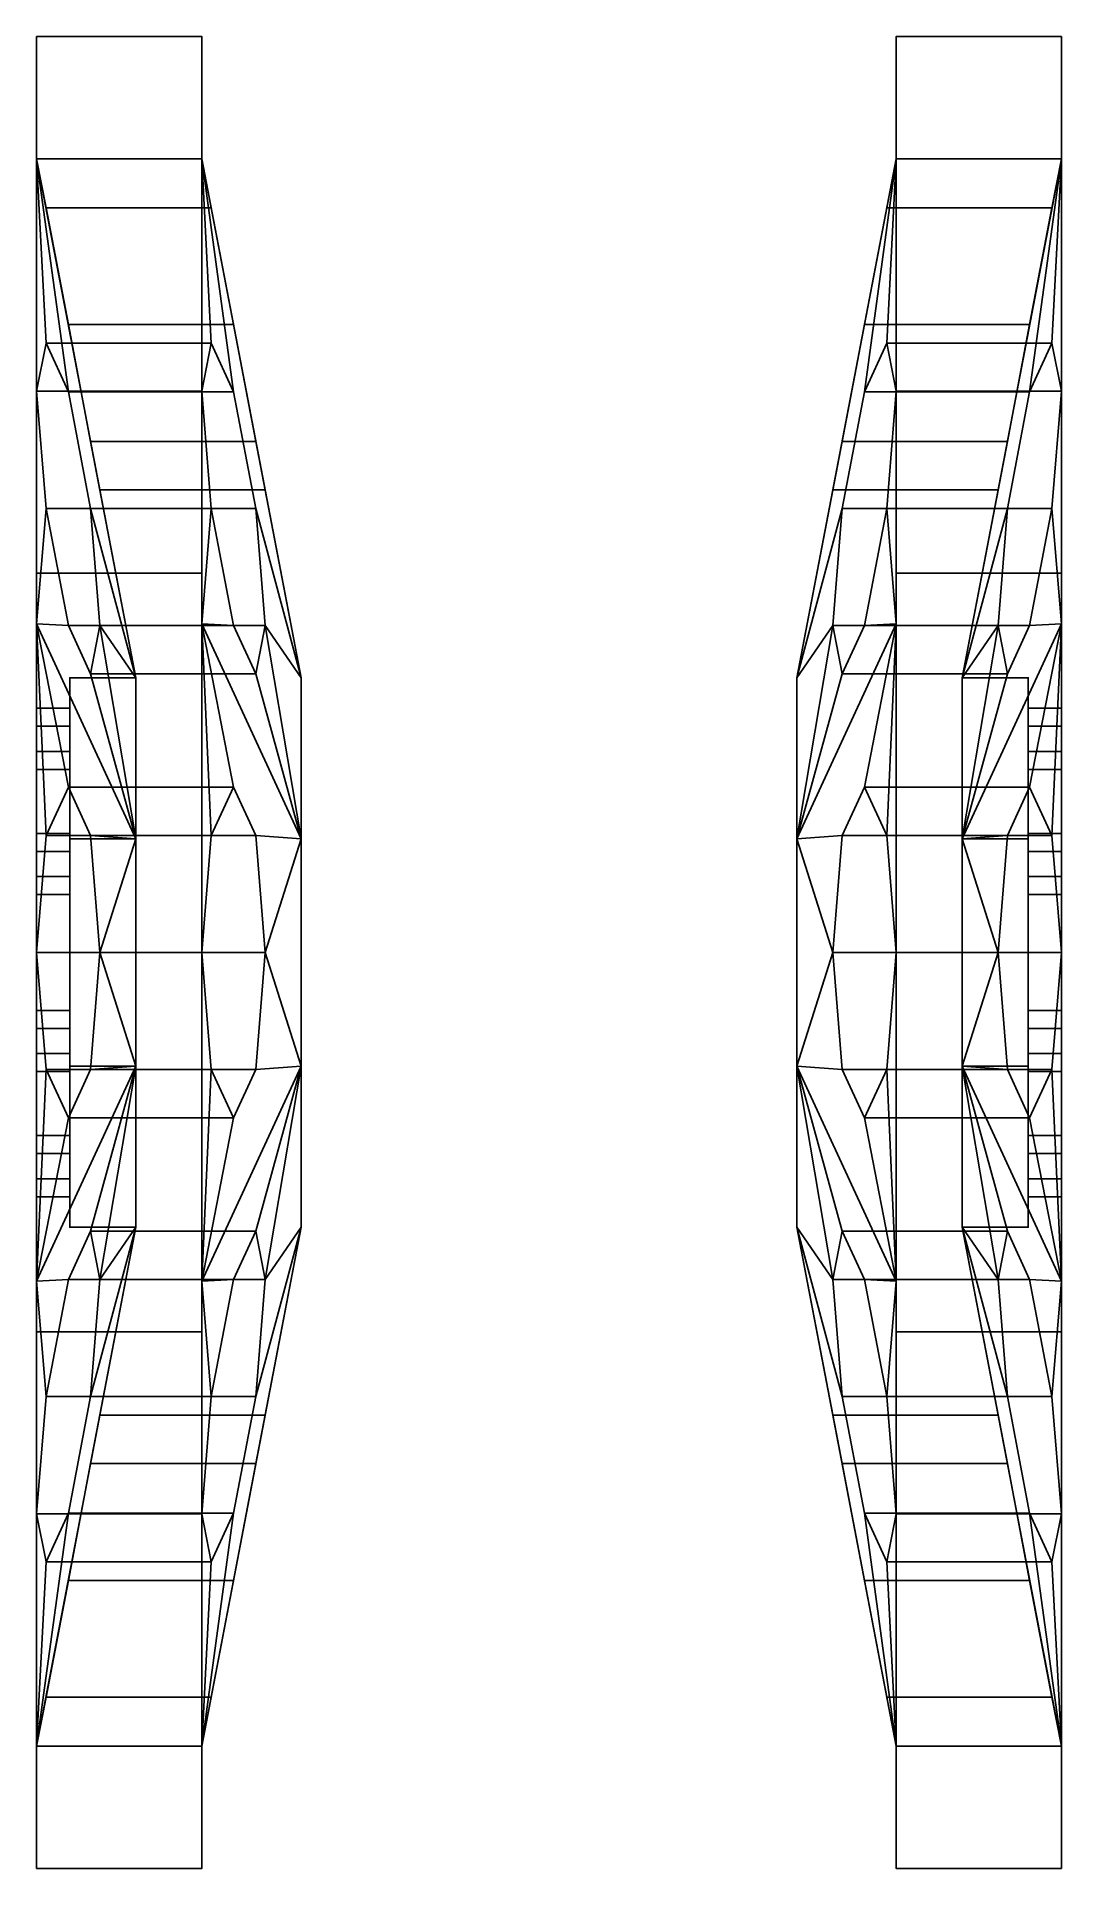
# Model space of a CAD drawing. Extents: x -1.01 to 1.01, y -0.28 to 0.28.
# Drawn here: x -1.01 to -0.7, y -0.277 to 0.277 of the extents above.
import ezdxf

# ---------------------------------------------------------------- set-up
doc = ezdxf.new("R2010")
doc.units = 0
doc.layers.add('WHEELS', color=2, linetype='CONTINUOUS')

msp = doc.modelspace()

# ---------------------------------------------------------------- linework, layer by layer
at = {"layer": 'WHEELS'}
for points in [[(-0.96, 0.11481, 0.27716), (-0.96, 0.27716, 0.11481), (-1.01, 0.27716, 0.11481), (-1.01, 0.11481, 0.27716)], [(-0.96, 0.27716, 0.11481), (-0.96, 0.27716, -0.11481), (-1.01, 0.27716, -0.11481), (-1.01, 0.27716, 0.11481)], [(-0.96, 0.27716, -0.11481), (-0.96, 0.11481, -0.27716), (-1.01, 0.11481, -0.27716), (-1.01, 0.27716, -0.11481)], [(-1.01, 0.11481, 0.27716), (-1.01, 0.27716, 0.11481), (-1.01, 0.24021, 0.0995), (-1.01, 0.0995, 0.24021)], [(-1.01, 0.27716, 0.11481), (-1.01, 0.27716, -0.11481), (-1.01, 0.24021, -0.0995), (-1.01, 0.24021, 0.0995)], [(-1.01, 0.27716, -0.11481), (-1.01, 0.11481, -0.27716), (-1.01, 0.0995, -0.24021), (-1.01, 0.24021, -0.0995)], [(-0.96, 0.0995, 0.24021), (-0.96, 0.24021, 0.0995), (-0.96, 0.27716, 0.11481), (-0.96, 0.11481, 0.27716)], [(-0.96, 0.24021, 0.0995), (-0.96, 0.24021, -0.0995), (-0.96, 0.27716, -0.11481), (-0.96, 0.27716, 0.11481)], [(-0.96, 0.24021, -0.0995), (-0.96, 0.0995, -0.24021), (-0.96, 0.11481, -0.27716), (-0.96, 0.27716, -0.11481)], [(-0.75, 0.24021, -0.0995), (-0.75, 0.24021, 0.0995), (-0.75, 0.27716, 0.11481), (-0.75, 0.27716, -0.11481)], [(-0.75, 0.27716, -0.11481), (-0.75, 0.27716, 0.11481), (-0.7, 0.27716, 0.11481), (-0.7, 0.27716, -0.11481)], [(-0.75, 0.0995, -0.24021), (-0.75, 0.24021, -0.0995), (-0.75, 0.27716, -0.11481), (-0.75, 0.11481, -0.27716)], [(-0.75, 0.11481, -0.27716), (-0.75, 0.27716, -0.11481), (-0.7, 0.27716, -0.11481), (-0.7, 0.11481, -0.27716)], [(-0.75, 0.24021, 0.0995), (-0.75, 0.0995, 0.24021), (-0.75, 0.11481, 0.27716), (-0.75, 0.27716, 0.11481)], [(-0.75, 0.27716, 0.11481), (-0.75, 0.11481, 0.27716), (-0.7, 0.11481, 0.27716), (-0.7, 0.27716, 0.11481)], [(-0.7, 0.27716, -0.11481), (-0.7, 0.27716, 0.11481), (-0.7, 0.24021, 0.0995), (-0.7, 0.24021, -0.0995)], [(-0.7, 0.11481, -0.27716), (-0.7, 0.27716, -0.11481), (-0.7, 0.24021, -0.0995), (-0.7, 0.0995, -0.24021)], [(-0.7, 0.27716, 0.11481), (-0.7, 0.11481, 0.27716), (-0.7, 0.0995, 0.24021), (-0.7, 0.24021, 0.0995)], [(-1.01, 0.24021, 0.0995), (-1.01, 0.24021, 0.0995), (-1.00716, 0.18435, 0.13435), (-1.01, 0.16985, 0.16985)], [(-1.01, 0.24021, 0.0995), (-1.01, 0.24021, 0.0995), (-1.00041, 0.16971, 0.09899), (-1.00716, 0.18435, 0.13435)], [(-1.00041, 0.16971, 0.09899), (-1.01, 0.24021, 0.0995), (-0.98, 0.08315, 0.03444), (-0.99366, 0.13435, 0.08435)], [(-0.95716, 0.22536, -0.03536), (-0.96, 0.24021), (-1.01, 0.24021), (-1.00716, 0.22536, -0.03536)], [(-0.96, 0.24021), (-0.95716, 0.22536, 0.03536), (-1.00716, 0.22536, 0.03536), (-1.01, 0.24021)], [(-1.01, 0.24021), (-1.01, 0.24021), (-1.00716, 0.22536, 0.03536), (-1.01, 0.24021, 0.0995)], [(-1.01, 0.24021, -0.0995), (-1.01, 0.24021, -0.0995), (-1.00716, 0.22536, -0.03536), (-1.01, 0.24021)], [(-1.01, 0.24021, 0.0995), (-1.00041, 0.19, 0.05), (-0.99366, 0.15464, 0.03536), (-0.98, 0.08315, 0.03444)], [(-1.00716, 0.22536, 0.03536), (-1.00716, 0.22536, 0.03536), (-1.00041, 0.19, 0.05), (-1.01, 0.24021, 0.0995)], [(-1.01, 0.24021, -0.0995), (-1.01, 0.24021, -0.0995), (-1.00041, 0.19, -0.05), (-1.00716, 0.22536, -0.03536)], [(-1.00041, 0.19, -0.05), (-1.01, 0.24021, -0.0995), (-0.98, 0.08315, -0.03444), (-0.99366, 0.15464, -0.03536)], [(-1.01, 0.16985, -0.16985), (-1.01, 0.16985, -0.16985), (-1.00716, 0.18435, -0.13435), (-1.01, 0.24021, -0.0995)], [(-1.01, 0.24021, -0.0995), (-1.00041, 0.16971, -0.09899), (-0.99366, 0.13435, -0.08435), (-0.98, 0.08315, -0.03444)], [(-1.00716, 0.18435, -0.13435), (-1.00716, 0.18435, -0.13435), (-1.00041, 0.16971, -0.09899), (-1.01, 0.24021, -0.0995)], [(-0.96, 0.16985, 0.16985), (-0.95716, 0.18435, 0.13435), (-0.95716, 0.18435, 0.13435), (-0.96, 0.24021, 0.0995)], [(-0.95716, 0.18435, 0.13435), (-0.95041, 0.16971, 0.09899), (-0.95041, 0.16971, 0.09899), (-0.96, 0.24021, 0.0995)], [(-0.96, 0.24021, 0.0995), (-0.95041, 0.16971, 0.09899), (-0.94366, 0.13435, 0.08435), (-0.93, 0.08315, 0.03444)], [(-0.96, 0.24021, 0.0995), (-0.95716, 0.22536, 0.03536), (-0.95716, 0.22536, 0.03536), (-0.96, 0.24021)], [(-0.96, 0.24021), (-0.95716, 0.22536, -0.03536), (-0.95716, 0.22536, -0.03536), (-0.96, 0.24021, -0.0995)], [(-0.95041, 0.19, 0.05), (-0.96, 0.24021, 0.0995), (-0.93, 0.08315, 0.03444), (-0.94366, 0.15464, 0.03536)], [(-0.96, 0.24021, 0.0995), (-0.95041, 0.19, 0.05), (-0.95041, 0.19, 0.05), (-0.95716, 0.22536, 0.03536)], [(-0.95716, 0.22536, -0.03536), (-0.95041, 0.19, -0.05), (-0.95041, 0.19, -0.05), (-0.96, 0.24021, -0.0995)], [(-0.96, 0.24021, -0.0995), (-0.95041, 0.19, -0.05), (-0.94366, 0.15464, -0.03536), (-0.93, 0.08315, -0.03444)], [(-0.96, 0.24021, -0.0995), (-0.95716, 0.18435, -0.13435), (-0.95716, 0.18435, -0.13435), (-0.96, 0.16985, -0.16985)], [(-0.95041, 0.16971, -0.09899), (-0.96, 0.24021, -0.0995), (-0.93, 0.08315, -0.03444), (-0.94366, 0.13435, -0.08435)], [(-0.96, 0.24021, -0.0995), (-0.95041, 0.16971, -0.09899), (-0.95041, 0.16971, -0.09899), (-0.95716, 0.18435, -0.13435)], [(-0.75959, 0.19, -0.05), (-0.75, 0.24021, -0.0995), (-0.78, 0.08315, -0.03444), (-0.76634, 0.15464, -0.03536)], [(-0.75, 0.24021, -0.0995), (-0.75959, 0.16971, -0.09899), (-0.76634, 0.13435, -0.08435), (-0.78, 0.08315, -0.03444)], [(-0.75959, 0.16971, 0.09899), (-0.75, 0.24021, 0.0995), (-0.78, 0.08315, 0.03444), (-0.76634, 0.13435, 0.08435)], [(-0.75, 0.24021, 0.0995), (-0.75959, 0.19, 0.05), (-0.76634, 0.15464, 0.03536), (-0.78, 0.08315, 0.03444)], [(-0.75, 0.24021, -0.0995), (-0.75959, 0.19, -0.05), (-0.75959, 0.19, -0.05), (-0.75284, 0.22536, -0.03536)], [(-0.75284, 0.18435, -0.13435), (-0.75959, 0.16971, -0.09899), (-0.75959, 0.16971, -0.09899), (-0.75, 0.24021, -0.0995)], [(-0.75, 0.24021, 0.0995), (-0.75959, 0.16971, 0.09899), (-0.75959, 0.16971, 0.09899), (-0.75284, 0.18435, 0.13435)], [(-0.75284, 0.22536, 0.03536), (-0.75959, 0.19, 0.05), (-0.75959, 0.19, 0.05), (-0.75, 0.24021, 0.0995)], [(-0.75, 0.24021, -0.0995), (-0.75284, 0.22536, -0.03536), (-0.75284, 0.22536, -0.03536), (-0.75, 0.24021)], [(-0.75, 0.16985, -0.16985), (-0.75284, 0.18435, -0.13435), (-0.75284, 0.18435, -0.13435), (-0.75, 0.24021, -0.0995)], [(-0.75, 0.24021, 0.0995), (-0.75284, 0.18435, 0.13435), (-0.75284, 0.18435, 0.13435), (-0.75, 0.16985, 0.16985)], [(-0.75, 0.24021), (-0.75284, 0.22536, 0.03536), (-0.75284, 0.22536, 0.03536), (-0.75, 0.24021, 0.0995)], [(-0.75, 0.24021), (-0.75284, 0.22536, -0.03536), (-0.70284, 0.22536, -0.03536), (-0.7, 0.24021)], [(-0.75284, 0.22536, 0.03536), (-0.75, 0.24021), (-0.7, 0.24021), (-0.70284, 0.22536, 0.03536)], [(-0.7, 0.24021, -0.0995), (-0.70959, 0.19, -0.05), (-0.71634, 0.15464, -0.03536), (-0.73, 0.08315, -0.03444)], [(-0.70959, 0.16971, -0.09899), (-0.7, 0.24021, -0.0995), (-0.73, 0.08315, -0.03444), (-0.71634, 0.13435, -0.08435)], [(-0.7, 0.24021, 0.0995), (-0.70959, 0.16971, 0.09899), (-0.71634, 0.13435, 0.08435), (-0.73, 0.08315, 0.03444)], [(-0.70959, 0.19, 0.05), (-0.7, 0.24021, 0.0995), (-0.73, 0.08315, 0.03444), (-0.71634, 0.15464, 0.03536)], [(-0.70284, 0.22536, -0.03536), (-0.70284, 0.22536, -0.03536), (-0.70959, 0.19, -0.05), (-0.7, 0.24021, -0.0995)], [(-0.7, 0.24021, -0.0995), (-0.7, 0.24021, -0.0995), (-0.70959, 0.16971, -0.09899), (-0.70284, 0.18435, -0.13435)], [(-0.70284, 0.18435, 0.13435), (-0.70284, 0.18435, 0.13435), (-0.70959, 0.16971, 0.09899), (-0.7, 0.24021, 0.0995)], [(-0.7, 0.24021, 0.0995), (-0.7, 0.24021, 0.0995), (-0.70959, 0.19, 0.05), (-0.70284, 0.22536, 0.03536)], [(-0.7, 0.24021), (-0.7, 0.24021), (-0.70284, 0.22536, -0.03536), (-0.7, 0.24021, -0.0995)], [(-0.7, 0.24021, -0.0995), (-0.7, 0.24021, -0.0995), (-0.70284, 0.18435, -0.13435), (-0.7, 0.16985, -0.16985)], [(-0.7, 0.16985, 0.16985), (-0.7, 0.16985, 0.16985), (-0.70284, 0.18435, 0.13435), (-0.7, 0.24021, 0.0995)], [(-0.7, 0.24021, 0.0995), (-0.7, 0.24021, 0.0995), (-0.70284, 0.22536, 0.03536), (-0.7, 0.24021)], [(-0.95041, 0.19, -0.05), (-0.95716, 0.22536, -0.03536), (-1.00716, 0.22536, -0.03536), (-1.00041, 0.19, -0.05)], [(-0.95716, 0.22536, 0.03536), (-0.95041, 0.19, 0.05), (-1.00041, 0.19, 0.05), (-1.00716, 0.22536, 0.03536)], [(-0.75284, 0.22536, -0.03536), (-0.75959, 0.19, -0.05), (-0.70959, 0.19, -0.05), (-0.70284, 0.22536, -0.03536)], [(-0.75959, 0.19, 0.05), (-0.75284, 0.22536, 0.03536), (-0.70284, 0.22536, 0.03536), (-0.70959, 0.19, 0.05)], [(-0.95041, 0.19, 0.05), (-0.94366, 0.15464, 0.03536), (-0.99366, 0.15464, 0.03536), (-1.00041, 0.19, 0.05)], [(-0.94366, 0.15464, -0.03536), (-0.95041, 0.19, -0.05), (-1.00041, 0.19, -0.05), (-0.99366, 0.15464, -0.03536)], [(-0.76634, 0.15464, 0.03536), (-0.75959, 0.19, 0.05), (-0.70959, 0.19, 0.05), (-0.71634, 0.15464, 0.03536)], [(-0.75959, 0.19, -0.05), (-0.76634, 0.15464, -0.03536), (-0.71634, 0.15464, -0.03536), (-0.70959, 0.19, -0.05)], [(-0.95716, 0.18435, 0.13435), (-0.96, 0.16985, 0.16985), (-1.01, 0.16985, 0.16985), (-1.00716, 0.18435, 0.13435)], [(-0.96, 0.16985, -0.16985), (-0.95716, 0.18435, -0.13435), (-1.00716, 0.18435, -0.13435), (-1.01, 0.16985, -0.16985)], [(-0.95041, 0.16971, 0.09899), (-0.95716, 0.18435, 0.13435), (-1.00716, 0.18435, 0.13435), (-1.00041, 0.16971, 0.09899)], [(-0.95716, 0.18435, -0.13435), (-0.95041, 0.16971, -0.09899), (-1.00041, 0.16971, -0.09899), (-1.00716, 0.18435, -0.13435)], [(-0.75959, 0.16971, -0.09899), (-0.75284, 0.18435, -0.13435), (-0.70284, 0.18435, -0.13435), (-0.70959, 0.16971, -0.09899)], [(-0.75284, 0.18435, 0.13435), (-0.75959, 0.16971, 0.09899), (-0.70959, 0.16971, 0.09899), (-0.70284, 0.18435, 0.13435)], [(-0.75284, 0.18435, -0.13435), (-0.75, 0.16985, -0.16985), (-0.7, 0.16985, -0.16985), (-0.70284, 0.18435, -0.13435)], [(-0.75, 0.16985, 0.16985), (-0.75284, 0.18435, 0.13435), (-0.70284, 0.18435, 0.13435), (-0.7, 0.16985, 0.16985)], [(-0.96, 0.16985, 0.16985), (-0.95716, 0.13435, 0.18435), (-1.00716, 0.13435, 0.18435), (-1.01, 0.16985, 0.16985)], [(-1.01, 0.16985, 0.16985), (-1.01, 0.16985, 0.16985), (-1.00716, 0.13435, 0.18435), (-1.01, 0.0995, 0.24021)], [(-0.95716, 0.13435, -0.18435), (-0.96, 0.16985, -0.16985), (-1.01, 0.16985, -0.16985), (-1.00716, 0.13435, -0.18435)], [(-1.01, 0.0995, -0.24021), (-1.01, 0.0995, -0.24021), (-1.00716, 0.13435, -0.18435), (-1.01, 0.16985, -0.16985)], [(-0.94366, 0.13435, 0.08435), (-0.95041, 0.16971, 0.09899), (-1.00041, 0.16971, 0.09899), (-0.99366, 0.13435, 0.08435)], [(-0.95041, 0.16971, -0.09899), (-0.94366, 0.13435, -0.08435), (-0.99366, 0.13435, -0.08435), (-1.00041, 0.16971, -0.09899)], [(-0.96, 0.0995, 0.24021), (-0.95716, 0.13435, 0.18435), (-0.95716, 0.13435, 0.18435), (-0.96, 0.16985, 0.16985)], [(-0.96, 0.16985, -0.16985), (-0.95716, 0.13435, -0.18435), (-0.95716, 0.13435, -0.18435), (-0.96, 0.0995, -0.24021)], [(-0.76634, 0.13435, -0.08435), (-0.75959, 0.16971, -0.09899), (-0.70959, 0.16971, -0.09899), (-0.71634, 0.13435, -0.08435)], [(-0.75959, 0.16971, 0.09899), (-0.76634, 0.13435, 0.08435), (-0.71634, 0.13435, 0.08435), (-0.70959, 0.16971, 0.09899)], [(-0.75, 0.0995, -0.24021), (-0.75284, 0.13435, -0.18435), (-0.75284, 0.13435, -0.18435), (-0.75, 0.16985, -0.16985)], [(-0.75, 0.16985, -0.16985), (-0.75284, 0.13435, -0.18435), (-0.70284, 0.13435, -0.18435), (-0.7, 0.16985, -0.16985)], [(-0.75, 0.16985, 0.16985), (-0.75284, 0.13435, 0.18435), (-0.75284, 0.13435, 0.18435), (-0.75, 0.0995, 0.24021)], [(-0.75284, 0.13435, 0.18435), (-0.75, 0.16985, 0.16985), (-0.7, 0.16985, 0.16985), (-0.70284, 0.13435, 0.18435)], [(-0.7, 0.16985, -0.16985), (-0.7, 0.16985, -0.16985), (-0.70284, 0.13435, -0.18435), (-0.7, 0.0995, -0.24021)], [(-0.7, 0.0995, 0.24021), (-0.7, 0.0995, 0.24021), (-0.70284, 0.13435, 0.18435), (-0.7, 0.16985, 0.16985)], [(-0.94366, 0.15464, 0.03536), (-0.94086, 0.14), (-0.99086, 0.14), (-0.99366, 0.15464, 0.03536)], [(-0.94086, 0.14), (-0.94366, 0.15464, -0.03536), (-0.99366, 0.15464, -0.03536), (-0.99086, 0.14)], [(-0.99366, 0.15464, 0.03536), (-0.99366, 0.15464, 0.03536), (-0.99086, 0.14), (-0.98, 0.08315, 0.03444)], [(-0.99086, 0.14), (-0.99086, 0.14), (-0.99366, 0.15464, -0.03536), (-0.98, 0.08315, -0.03444)], [(-0.94366, 0.15464, 0.03536), (-0.93, 0.08315, 0.03444), (-0.93, 0.08315, 0.03444), (-0.94086, 0.14)], [(-0.94366, 0.15464, -0.03536), (-0.94086, 0.14), (-0.94086, 0.14), (-0.93, 0.08315, -0.03444)], [(-0.76634, 0.15464, 0.03536), (-0.76914, 0.14), (-0.76914, 0.14), (-0.78, 0.08315, 0.03444)], [(-0.76634, 0.15464, -0.03536), (-0.78, 0.08315, -0.03444), (-0.78, 0.08315, -0.03444), (-0.76914, 0.14)], [(-0.76914, 0.14), (-0.76634, 0.15464, 0.03536), (-0.71634, 0.15464, 0.03536), (-0.71914, 0.14)], [(-0.76634, 0.15464, -0.03536), (-0.76914, 0.14), (-0.71914, 0.14), (-0.71634, 0.15464, -0.03536)], [(-0.71914, 0.14), (-0.71914, 0.14), (-0.71634, 0.15464, 0.03536), (-0.73, 0.08315, 0.03444)], [(-0.71634, 0.15464, -0.03536), (-0.71634, 0.15464, -0.03536), (-0.71914, 0.14), (-0.73, 0.08315, -0.03444)], [(-0.99086, 0.14), (-0.99086, 0.14), (-0.98, 0.08315, -0.03444), (-0.98, 0.08315, 0.03444)], [(-0.94086, 0.14), (-0.93, 0.08315, 0.03444), (-0.93, 0.08315, 0.03444), (-0.93, 0.08315, -0.03444)], [(-0.76914, 0.14), (-0.78, 0.08315, -0.03444), (-0.78, 0.08315, -0.03444), (-0.78, 0.08315, 0.03444)], [(-0.71914, 0.14), (-0.71914, 0.14), (-0.73, 0.08315, 0.03444), (-0.73, 0.08315, -0.03444)], [(-1.00716, 0.13435, 0.18435), (-1.00716, 0.13435, 0.18435), (-1.00041, 0.09899, 0.16971), (-1.01, 0.0995, 0.24021)], [(-1.01, 0.0995, -0.24021), (-1.01, 0.0995, -0.24021), (-1.00041, 0.09899, -0.16971), (-1.00716, 0.13435, -0.18435)], [(-0.95716, 0.13435, 0.18435), (-0.95041, 0.09899, 0.16971), (-1.00041, 0.09899, 0.16971), (-1.00716, 0.13435, 0.18435)], [(-0.95041, 0.09899, -0.16971), (-0.95716, 0.13435, -0.18435), (-1.00716, 0.13435, -0.18435), (-1.00041, 0.09899, -0.16971)], [(-0.94086, 0.09899, 0.09899), (-0.94366, 0.13435, 0.08435), (-0.99366, 0.13435, 0.08435), (-0.99086, 0.09899, 0.09899)], [(-0.99086, 0.09899, 0.09899), (-0.99086, 0.09899, 0.09899), (-0.99366, 0.13435, 0.08435), (-0.98, 0.08315, 0.03444)], [(-0.94366, 0.13435, -0.08435), (-0.94086, 0.09899, -0.09899), (-0.99086, 0.09899, -0.09899), (-0.99366, 0.13435, -0.08435)], [(-0.99366, 0.13435, -0.08435), (-0.99366, 0.13435, -0.08435), (-0.99086, 0.09899, -0.09899), (-0.98, 0.08315, -0.03444)], [(-0.96, 0.0995, 0.24021), (-0.95041, 0.09899, 0.16971), (-0.95041, 0.09899, 0.16971), (-0.95716, 0.13435, 0.18435)], [(-0.95716, 0.13435, -0.18435), (-0.95041, 0.09899, -0.16971), (-0.95041, 0.09899, -0.16971), (-0.96, 0.0995, -0.24021)], [(-0.94366, 0.13435, 0.08435), (-0.94086, 0.09899, 0.09899), (-0.94086, 0.09899, 0.09899), (-0.93, 0.08315, 0.03444)], [(-0.94366, 0.13435, -0.08435), (-0.93, 0.08315, -0.03444), (-0.93, 0.08315, -0.03444), (-0.94086, 0.09899, -0.09899)], [(-0.76634, 0.13435, -0.08435), (-0.76914, 0.09899, -0.09899), (-0.76914, 0.09899, -0.09899), (-0.78, 0.08315, -0.03444)], [(-0.76634, 0.13435, 0.08435), (-0.78, 0.08315, 0.03444), (-0.78, 0.08315, 0.03444), (-0.76914, 0.09899, 0.09899)], [(-0.76914, 0.09899, -0.09899), (-0.76634, 0.13435, -0.08435), (-0.71634, 0.13435, -0.08435), (-0.71914, 0.09899, -0.09899)], [(-0.76634, 0.13435, 0.08435), (-0.76914, 0.09899, 0.09899), (-0.71914, 0.09899, 0.09899), (-0.71634, 0.13435, 0.08435)], [(-0.75, 0.0995, -0.24021), (-0.75959, 0.09899, -0.16971), (-0.75959, 0.09899, -0.16971), (-0.75284, 0.13435, -0.18435)], [(-0.75284, 0.13435, -0.18435), (-0.75959, 0.09899, -0.16971), (-0.70959, 0.09899, -0.16971), (-0.70284, 0.13435, -0.18435)], [(-0.75284, 0.13435, 0.18435), (-0.75959, 0.09899, 0.16971), (-0.75959, 0.09899, 0.16971), (-0.75, 0.0995, 0.24021)], [(-0.75959, 0.09899, 0.16971), (-0.75284, 0.13435, 0.18435), (-0.70284, 0.13435, 0.18435), (-0.70959, 0.09899, 0.16971)], [(-0.71914, 0.09899, -0.09899), (-0.71914, 0.09899, -0.09899), (-0.71634, 0.13435, -0.08435), (-0.73, 0.08315, -0.03444)], [(-0.71634, 0.13435, 0.08435), (-0.71634, 0.13435, 0.08435), (-0.71914, 0.09899, 0.09899), (-0.73, 0.08315, 0.03444)], [(-0.70284, 0.13435, -0.18435), (-0.70284, 0.13435, -0.18435), (-0.70959, 0.09899, -0.16971), (-0.7, 0.0995, -0.24021)], [(-0.7, 0.0995, 0.24021), (-0.7, 0.0995, 0.24021), (-0.70959, 0.09899, 0.16971), (-0.70284, 0.13435, 0.18435)], [(-0.96, -0.11481, 0.27716), (-0.96, 0.11481, 0.27716), (-1.01, 0.11481, 0.27716), (-1.01, -0.11481, 0.27716)], [(-0.96, 0.11481, -0.27716), (-0.96, -0.11481, -0.27716), (-1.01, -0.11481, -0.27716), (-1.01, 0.11481, -0.27716)], [(-1.01, -0.11481, 0.27716), (-1.01, 0.11481, 0.27716), (-1.01, 0.0995, 0.24021), (-1.01, -0.0995, 0.24021)], [(-1.01, 0.11481, -0.27716), (-1.01, -0.11481, -0.27716), (-1.01, -0.0995, -0.24021), (-1.01, 0.0995, -0.24021)], [(-0.96, -0.0995, 0.24021), (-0.96, 0.0995, 0.24021), (-0.96, 0.11481, 0.27716), (-0.96, -0.11481, 0.27716)], [(-0.96, 0.0995, -0.24021), (-0.96, -0.0995, -0.24021), (-0.96, -0.11481, -0.27716), (-0.96, 0.11481, -0.27716)], [(-0.75, -0.0995, -0.24021), (-0.75, 0.0995, -0.24021), (-0.75, 0.11481, -0.27716), (-0.75, -0.11481, -0.27716)], [(-0.75, -0.11481, -0.27716), (-0.75, 0.11481, -0.27716), (-0.7, 0.11481, -0.27716), (-0.7, -0.11481, -0.27716)], [(-0.75, 0.11481, 0.27716), (-0.75, -0.11481, 0.27716), (-0.7, -0.11481, 0.27716), (-0.7, 0.11481, 0.27716)], [(-0.75, 0.0995, 0.24021), (-0.75, -0.0995, 0.24021), (-0.75, -0.11481, 0.27716), (-0.75, 0.11481, 0.27716)], [(-0.7, -0.11481, -0.27716), (-0.7, 0.11481, -0.27716), (-0.7, 0.0995, -0.24021), (-0.7, -0.0995, -0.24021)], [(-0.7, 0.11481, 0.27716), (-0.7, -0.11481, 0.27716), (-0.7, -0.0995, 0.24021), (-0.7, 0.0995, 0.24021)], [(-1.01, 0.0995, 0.24021), (-1.01, 0.0995, 0.24021), (-1.00716, 0.03536, 0.22536), (-1.01, 0, 0.24021)], [(-1.01, 0.0995, 0.24021), (-1.01, 0.0995, 0.24021), (-1.00041, 0.05, 0.19), (-1.00716, 0.03536, 0.22536)], [(-1.00041, 0.05, 0.19), (-1.01, 0.0995, 0.24021), (-0.98, 0.03444, 0.08315), (-0.99366, 0.03536, 0.15464)], [(-1.01, 0.0995, 0.24021), (-1.00041, 0.09899, 0.16971), (-0.99366, 0.08435, 0.13435), (-0.98, 0.03444, 0.08315)], [(-1.00041, 0.09899, -0.16971), (-1.01, 0.0995, -0.24021), (-0.98, 0.03444, -0.08315), (-0.99366, 0.08435, -0.13435)], [(-1.01, 0, -0.24021), (-1.01, 0, -0.24021), (-1.00716, 0.03536, -0.22536), (-1.01, 0.0995, -0.24021)], [(-1.01, 0.0995, -0.24021), (-1.00041, 0.05, -0.19), (-0.99366, 0.03536, -0.15464), (-0.98, 0.03444, -0.08315)], [(-1.00716, 0.03536, -0.22536), (-1.00716, 0.03536, -0.22536), (-1.00041, 0.05, -0.19), (-1.01, 0.0995, -0.24021)], [(-0.95041, 0.09899, 0.16971), (-0.94366, 0.08435, 0.13435), (-0.99366, 0.08435, 0.13435), (-1.00041, 0.09899, 0.16971)], [(-0.94366, 0.08435, -0.13435), (-0.95041, 0.09899, -0.16971), (-1.00041, 0.09899, -0.16971), (-0.99366, 0.08435, -0.13435)], [(-0.94366, 0.08435, 0.13435), (-0.94086, 0.09899, 0.09899), (-0.99086, 0.09899, 0.09899), (-0.99366, 0.08435, 0.13435)], [(-0.99366, 0.08435, 0.13435), (-0.99366, 0.08435, 0.13435), (-0.99086, 0.09899, 0.09899), (-0.98, 0.03444, 0.08315)], [(-0.94086, 0.09899, -0.09899), (-0.94366, 0.08435, -0.13435), (-0.99366, 0.08435, -0.13435), (-0.99086, 0.09899, -0.09899)], [(-0.99086, 0.09899, -0.09899), (-0.99086, 0.09899, -0.09899), (-0.99366, 0.08435, -0.13435), (-0.98, 0.03444, -0.08315)], [(-0.99086, 0.09899, 0.09899), (-0.99086, 0.09899, 0.09899), (-0.98, 0.08315, 0.03444), (-0.98, 0.03444, 0.08315)], [(-0.99086, 0.09899, -0.09899), (-0.99086, 0.09899, -0.09899), (-0.98, 0.03444, -0.08315), (-0.98, 0.08315, -0.03444)], [(-0.96, 0, 0.24021), (-0.95716, 0.03536, 0.22536), (-0.95716, 0.03536, 0.22536), (-0.96, 0.0995, 0.24021)], [(-0.95716, 0.03536, 0.22536), (-0.95041, 0.05, 0.19), (-0.95041, 0.05, 0.19), (-0.96, 0.0995, 0.24021)], [(-0.96, 0.0995, 0.24021), (-0.95041, 0.05, 0.19), (-0.94366, 0.03536, 0.15464), (-0.93, 0.03444, 0.08315)], [(-0.95041, 0.09899, 0.16971), (-0.96, 0.0995, 0.24021), (-0.93, 0.03444, 0.08315), (-0.94366, 0.08435, 0.13435)], [(-0.96, 0.0995, -0.24021), (-0.95041, 0.09899, -0.16971), (-0.94366, 0.08435, -0.13435), (-0.93, 0.03444, -0.08315)], [(-0.96, 0.0995, -0.24021), (-0.95716, 0.03536, -0.22536), (-0.95716, 0.03536, -0.22536), (-0.96, 0, -0.24021)], [(-0.95041, 0.05, -0.19), (-0.96, 0.0995, -0.24021), (-0.93, 0.03444, -0.08315), (-0.94366, 0.03536, -0.15464)], [(-0.96, 0.0995, -0.24021), (-0.95041, 0.05, -0.19), (-0.95041, 0.05, -0.19), (-0.95716, 0.03536, -0.22536)], [(-0.94366, 0.08435, 0.13435), (-0.93, 0.03444, 0.08315), (-0.93, 0.03444, 0.08315), (-0.94086, 0.09899, 0.09899)], [(-0.94366, 0.08435, -0.13435), (-0.94086, 0.09899, -0.09899), (-0.94086, 0.09899, -0.09899), (-0.93, 0.03444, -0.08315)], [(-0.94086, 0.09899, 0.09899), (-0.93, 0.03444, 0.08315), (-0.93, 0.03444, 0.08315), (-0.93, 0.08315, 0.03444)], [(-0.94086, 0.09899, -0.09899), (-0.93, 0.08315, -0.03444), (-0.93, 0.08315, -0.03444), (-0.93, 0.03444, -0.08315)], [(-0.75959, 0.09899, -0.16971), (-0.75, 0.0995, -0.24021), (-0.78, 0.03444, -0.08315), (-0.76634, 0.08435, -0.13435)], [(-0.75, 0.0995, -0.24021), (-0.75959, 0.05, -0.19), (-0.76634, 0.03536, -0.15464), (-0.78, 0.03444, -0.08315)], [(-0.75, 0.0995, 0.24021), (-0.75959, 0.09899, 0.16971), (-0.76634, 0.08435, 0.13435), (-0.78, 0.03444, 0.08315)], [(-0.75959, 0.05, 0.19), (-0.75, 0.0995, 0.24021), (-0.78, 0.03444, 0.08315), (-0.76634, 0.03536, 0.15464)], [(-0.76914, 0.09899, -0.09899), (-0.78, 0.03444, -0.08315), (-0.78, 0.03444, -0.08315), (-0.78, 0.08315, -0.03444)], [(-0.76634, 0.08435, -0.13435), (-0.78, 0.03444, -0.08315), (-0.78, 0.03444, -0.08315), (-0.76914, 0.09899, -0.09899)], [(-0.76634, 0.08435, 0.13435), (-0.76914, 0.09899, 0.09899), (-0.76914, 0.09899, 0.09899), (-0.78, 0.03444, 0.08315)], [(-0.76914, 0.09899, 0.09899), (-0.78, 0.08315, 0.03444), (-0.78, 0.08315, 0.03444), (-0.78, 0.03444, 0.08315)], [(-0.76634, 0.08435, -0.13435), (-0.76914, 0.09899, -0.09899), (-0.71914, 0.09899, -0.09899), (-0.71634, 0.08435, -0.13435)], [(-0.76914, 0.09899, 0.09899), (-0.76634, 0.08435, 0.13435), (-0.71634, 0.08435, 0.13435), (-0.71914, 0.09899, 0.09899)], [(-0.75959, 0.09899, -0.16971), (-0.76634, 0.08435, -0.13435), (-0.71634, 0.08435, -0.13435), (-0.70959, 0.09899, -0.16971)], [(-0.76634, 0.08435, 0.13435), (-0.75959, 0.09899, 0.16971), (-0.70959, 0.09899, 0.16971), (-0.71634, 0.08435, 0.13435)], [(-0.75284, 0.03536, -0.22536), (-0.75959, 0.05, -0.19), (-0.75959, 0.05, -0.19), (-0.75, 0.0995, -0.24021)], [(-0.75, 0.0995, 0.24021), (-0.75959, 0.05, 0.19), (-0.75959, 0.05, 0.19), (-0.75284, 0.03536, 0.22536)], [(-0.75, 0, -0.24021), (-0.75284, 0.03536, -0.22536), (-0.75284, 0.03536, -0.22536), (-0.75, 0.0995, -0.24021)], [(-0.75, 0.0995, 0.24021), (-0.75284, 0.03536, 0.22536), (-0.75284, 0.03536, 0.22536), (-0.75, 0, 0.24021)], [(-0.7, 0.0995, -0.24021), (-0.70959, 0.09899, -0.16971), (-0.71634, 0.08435, -0.13435), (-0.73, 0.03444, -0.08315)], [(-0.70959, 0.05, -0.19), (-0.7, 0.0995, -0.24021), (-0.73, 0.03444, -0.08315), (-0.71634, 0.03536, -0.15464)], [(-0.70959, 0.09899, 0.16971), (-0.7, 0.0995, 0.24021), (-0.73, 0.03444, 0.08315), (-0.71634, 0.08435, 0.13435)], [(-0.7, 0.0995, 0.24021), (-0.70959, 0.05, 0.19), (-0.71634, 0.03536, 0.15464), (-0.73, 0.03444, 0.08315)], [(-0.71914, 0.09899, -0.09899), (-0.71914, 0.09899, -0.09899), (-0.73, 0.08315, -0.03444), (-0.73, 0.03444, -0.08315)], [(-0.71634, 0.08435, -0.13435), (-0.71634, 0.08435, -0.13435), (-0.71914, 0.09899, -0.09899), (-0.73, 0.03444, -0.08315)], [(-0.71914, 0.09899, 0.09899), (-0.71914, 0.09899, 0.09899), (-0.71634, 0.08435, 0.13435), (-0.73, 0.03444, 0.08315)], [(-0.71914, 0.09899, 0.09899), (-0.71914, 0.09899, 0.09899), (-0.73, 0.03444, 0.08315), (-0.73, 0.08315, 0.03444)], [(-0.7, 0.0995, -0.24021), (-0.7, 0.0995, -0.24021), (-0.70959, 0.05, -0.19), (-0.70284, 0.03536, -0.22536)], [(-0.70284, 0.03536, 0.22536), (-0.70284, 0.03536, 0.22536), (-0.70959, 0.05, 0.19), (-0.7, 0.0995, 0.24021)], [(-0.7, 0.0995, -0.24021), (-0.7, 0.0995, -0.24021), (-0.70284, 0.03536, -0.22536), (-0.7, 0, -0.24021)], [(-0.7, 0, 0.24021), (-0.7, 0, 0.24021), (-0.70284, 0.03536, 0.22536), (-0.7, 0.0995, 0.24021)], [(-0.71, 0.08315, -0.03444), (-0.71, 0.08315, 0.03444), (-0.71, 0.07391, 0.03061), (-0.71, 0.07391, -0.03061)], [(-0.98, 0.03444, 0.08315), (-0.98, 0.08315, 0.03444), (-1, 0.08315, 0.03444), (-1, 0.03444, 0.08315)], [(-0.98, 0.08315, 0.03444), (-0.98, 0.08315, -0.03444), (-1, 0.08315, -0.03444), (-1, 0.08315, 0.03444)], [(-0.98, 0.08315, -0.03444), (-0.98, 0.03444, -0.08315), (-1, 0.03444, -0.08315), (-1, 0.08315, -0.03444)], [(-1, 0.03444, 0.08315), (-1, 0.08315, 0.03444), (-1, 0.07391, 0.03061), (-1, 0.03061, 0.07391)], [(-1, 0.08315, 0.03444), (-1, 0.08315, -0.03444), (-1, 0.07391, -0.03061), (-1, 0.07391, 0.03061)], [(-1, 0.08315, -0.03444), (-1, 0.03444, -0.08315), (-1, 0.03061, -0.07391), (-1, 0.07391, -0.03061)], [(-0.73, 0.03444, -0.08315), (-0.73, 0.08315, -0.03444), (-0.71, 0.08315, -0.03444), (-0.71, 0.03444, -0.08315)], [(-0.73, 0.08315, 0.03444), (-0.73, 0.03444, 0.08315), (-0.71, 0.03444, 0.08315), (-0.71, 0.08315, 0.03444)], [(-0.73, 0.08315, -0.03444), (-0.73, 0.08315, 0.03444), (-0.71, 0.08315, 0.03444), (-0.71, 0.08315, -0.03444)], [(-0.71, 0.03444, -0.08315), (-0.71, 0.08315, -0.03444), (-0.71, 0.07391, -0.03061), (-0.71, 0.03061, -0.07391)], [(-0.71, 0.08315, 0.03444), (-0.71, 0.03444, 0.08315), (-0.71, 0.03061, 0.07391), (-0.71, 0.07391, 0.03061)], [(-1.01, 0.05543, 0.02296), (-1.01, 0.06084, 0.03603), (-1.01, 0.07391, 0.03061), (-1.01, 0.0685, 0.01755)], [(-1, 0.07391, 0.03061), (-1, 0.0685, 0.01755), (-1.01, 0.0685, 0.01755), (-1.01, 0.07391, 0.03061)], [(-1, 0.06084, 0.03603), (-1, 0.07391, 0.03061), (-1.01, 0.07391, 0.03061), (-1.01, 0.06084, 0.03603)], [(-1.01, 0.05543, -0.02296), (-1.01, 0.0685, -0.01755), (-1.01, 0.07391, -0.03061), (-1.01, 0.06084, -0.03603)], [(-1, 0.07391, -0.03061), (-1, 0.06084, -0.03603), (-1.01, 0.06084, -0.03603), (-1.01, 0.07391, -0.03061)], [(-1, 0.0685, -0.01755), (-1, 0.07391, -0.03061), (-1.01, 0.07391, -0.03061), (-1.01, 0.0685, -0.01755)], [(-1, 0.03061, 0.07391), (-1, 0.07391, 0.03061), (-1, 0.06084, 0.03603), (-1, 0.03603, 0.06084)], [(-1, 0.07391, 0.03061), (-1, 0.07391, -0.03061), (-1, 0.0685, -0.01755), (-1, 0.0685, 0.01755)], [(-1, 0.07391, -0.03061), (-1, 0.03061, -0.07391), (-1, 0.03603, -0.06084), (-1, 0.06084, -0.03603)], [(-0.71, 0.03061, -0.07391), (-0.71, 0.07391, -0.03061), (-0.71, 0.06084, -0.03603), (-0.71, 0.03603, -0.06084)], [(-0.71, 0.07391, -0.03061), (-0.71, 0.0685, -0.01755), (-0.7, 0.0685, -0.01755), (-0.7, 0.07391, -0.03061)], [(-0.71, 0.06084, -0.03603), (-0.71, 0.07391, -0.03061), (-0.7, 0.07391, -0.03061), (-0.7, 0.06084, -0.03603)], [(-0.71, 0.07391, 0.03061), (-0.71, 0.06084, 0.03603), (-0.7, 0.06084, 0.03603), (-0.7, 0.07391, 0.03061)], [(-0.71, 0.0685, 0.01755), (-0.71, 0.07391, 0.03061), (-0.7, 0.07391, 0.03061), (-0.7, 0.0685, 0.01755)], [(-0.71, 0.07391, -0.03061), (-0.71, 0.07391, 0.03061), (-0.71, 0.0685, 0.01755), (-0.71, 0.0685, -0.01755)], [(-0.71, 0.07391, 0.03061), (-0.71, 0.03061, 0.07391), (-0.71, 0.03603, 0.06084), (-0.71, 0.06084, 0.03603)], [(-0.7, 0.05543, -0.02296), (-0.7, 0.06084, -0.03603), (-0.7, 0.07391, -0.03061), (-0.7, 0.0685, -0.01755)], [(-0.7, 0.05543, 0.02296), (-0.7, 0.0685, 0.01755), (-0.7, 0.07391, 0.03061), (-0.7, 0.06084, 0.03603)], [(-1, 0.0685, 0.01755), (-1, 0.05543, 0.02296), (-1.01, 0.05543, 0.02296), (-1.01, 0.0685, 0.01755)], [(-1, 0.05543, -0.02296), (-1, 0.0685, -0.01755), (-1.01, 0.0685, -0.01755), (-1.01, 0.05543, -0.02296)], [(-1, 0.0685, 0.01755), (-1, 0.0685, -0.01755), (-1, 0.05543, -0.02296), (-1, 0.05543, 0.02296)], [(-0.71, 0.0685, -0.01755), (-0.71, 0.05543, -0.02296), (-0.7, 0.05543, -0.02296), (-0.7, 0.0685, -0.01755)], [(-0.71, 0.05543, 0.02296), (-0.71, 0.0685, 0.01755), (-0.7, 0.0685, 0.01755), (-0.7, 0.05543, 0.02296)], [(-0.71, 0.0685, -0.01755), (-0.71, 0.0685, 0.01755), (-0.71, 0.05543, 0.02296), (-0.71, 0.05543, -0.02296)], [(-1, 0.05543, 0.02296), (-1, 0.06084, 0.03603), (-1.01, 0.06084, 0.03603), (-1.01, 0.05543, 0.02296)], [(-1, 0.06084, -0.03603), (-1, 0.05543, -0.02296), (-1.01, 0.05543, -0.02296), (-1.01, 0.06084, -0.03603)], [(-1, 0.03603, 0.06084), (-1, 0.06084, 0.03603), (-1, 0.05543, 0.02296), (-1, 0.02296, 0.05543)], [(-1, 0.06084, -0.03603), (-1, 0.03603, -0.06084), (-1, 0.02296, -0.05543), (-1, 0.05543, -0.02296)], [(-1, -0.02296, -0.05543), (-1, 0.05543, 0.02296), (-1, 0.05543, -0.02296), (-1, 0.02296, -0.05543)], [(-0.71, 0.03603, -0.06084), (-0.71, 0.06084, -0.03603), (-0.71, 0.05543, -0.02296), (-0.71, 0.02296, -0.05543)], [(-0.71, 0.05543, -0.02296), (-0.71, 0.06084, -0.03603), (-0.7, 0.06084, -0.03603), (-0.7, 0.05543, -0.02296)], [(-0.71, 0.06084, 0.03603), (-0.71, 0.05543, 0.02296), (-0.7, 0.05543, 0.02296), (-0.7, 0.06084, 0.03603)], [(-0.71, 0.06084, 0.03603), (-0.71, 0.03603, 0.06084), (-0.71, 0.02296, 0.05543), (-0.71, 0.05543, 0.02296)], [(-0.71, 0.05543, 0.02296), (-0.71, 0.02296, 0.05543), (-0.71, -0.02296, 0.05543), (-0.71, 0.05543, -0.02296)], [(-0.95041, 0.05, 0.19), (-0.95716, 0.03536, 0.22536), (-1.00716, 0.03536, 0.22536), (-1.00041, 0.05, 0.19)], [(-0.95716, 0.03536, -0.22536), (-0.95041, 0.05, -0.19), (-1.00041, 0.05, -0.19), (-1.00716, 0.03536, -0.22536)], [(-0.94366, 0.03536, 0.15464), (-0.95041, 0.05, 0.19), (-1.00041, 0.05, 0.19), (-0.99366, 0.03536, 0.15464)], [(-0.95041, 0.05, -0.19), (-0.94366, 0.03536, -0.15464), (-0.99366, 0.03536, -0.15464), (-1.00041, 0.05, -0.19)], [(-1, -0.05543, -0.02296), (-1, 0.02296, 0.05543), (-1, 0.05543, 0.02296), (-1, -0.02296, -0.05543)], [(-0.76634, 0.03536, -0.15464), (-0.75959, 0.05, -0.19), (-0.70959, 0.05, -0.19), (-0.71634, 0.03536, -0.15464)], [(-0.75959, 0.05, 0.19), (-0.76634, 0.03536, 0.15464), (-0.71634, 0.03536, 0.15464), (-0.70959, 0.05, 0.19)], [(-0.75959, 0.05, -0.19), (-0.75284, 0.03536, -0.22536), (-0.70284, 0.03536, -0.22536), (-0.70959, 0.05, -0.19)], [(-0.75284, 0.03536, 0.22536), (-0.75959, 0.05, 0.19), (-0.70959, 0.05, 0.19), (-0.70284, 0.03536, 0.22536)], [(-0.71, 0.05543, -0.02296), (-0.71, -0.02296, 0.05543), (-0.71, -0.05543, 0.02296), (-0.71, 0.02296, -0.05543)], [(-1, 0.03061, 0.07391), (-1, 0.03603, 0.06084), (-1.01, 0.03603, 0.06084), (-1.01, 0.03061, 0.07391)], [(-1, 0.03603, 0.06084), (-1, 0.02296, 0.05543), (-1.01, 0.02296, 0.05543), (-1.01, 0.03603, 0.06084)], [(-1.01, 0.02296, 0.05543), (-1.01, 0.01755, 0.0685), (-1.01, 0.03061, 0.07391), (-1.01, 0.03603, 0.06084)], [(-1.01, 0.02296, -0.05543), (-1.01, 0.03603, -0.06084), (-1.01, 0.03061, -0.07391), (-1.01, 0.01755, -0.0685)], [(-1, 0.02296, -0.05543), (-1, 0.03603, -0.06084), (-1.01, 0.03603, -0.06084), (-1.01, 0.02296, -0.05543)], [(-1, 0.03603, -0.06084), (-1, 0.03061, -0.07391), (-1.01, 0.03061, -0.07391), (-1.01, 0.03603, -0.06084)], [(-0.95716, 0.03536, 0.22536), (-0.96, 0, 0.24021), (-1.01, 0, 0.24021), (-1.00716, 0.03536, 0.22536)], [(-0.96, 0, -0.24021), (-0.95716, 0.03536, -0.22536), (-1.00716, 0.03536, -0.22536), (-1.01, 0, -0.24021)], [(-0.98, -0.03444, 0.08315), (-0.98, 0.03444, 0.08315), (-1, 0.03444, 0.08315), (-1, -0.03444, 0.08315)], [(-0.98, 0.03444, -0.08315), (-0.98, -0.03444, -0.08315), (-1, -0.03444, -0.08315), (-1, 0.03444, -0.08315)], [(-1, 0.03444, -0.08315), (-1, -0.03444, -0.08315), (-1, -0.03061, -0.07391), (-1, 0.03061, -0.07391)], [(-1, -0.03444, 0.08315), (-1, 0.03444, 0.08315), (-1, 0.03061, 0.07391), (-1, -0.03061, 0.07391)], [(-0.94086, 0, 0.14), (-0.94366, 0.03536, 0.15464), (-0.99366, 0.03536, 0.15464), (-0.99086, 0, 0.14)], [(-0.99086, 0, 0.14), (-0.99086, 0, 0.14), (-0.99366, 0.03536, 0.15464), (-0.98, 0.03444, 0.08315)], [(-0.94366, 0.03536, -0.15464), (-0.94086, 0, -0.14), (-0.99086, 0, -0.14), (-0.99366, 0.03536, -0.15464)], [(-0.99366, 0.03536, -0.15464), (-0.99366, 0.03536, -0.15464), (-0.99086, 0, -0.14), (-0.98, 0.03444, -0.08315)], [(-0.99086, 0, 0.14), (-0.99086, 0, 0.14), (-0.98, 0.03444, 0.08315), (-0.98, -0.03444, 0.08315)], [(-0.99086, 0, -0.14), (-0.99086, 0, -0.14), (-0.98, -0.03444, -0.08315), (-0.98, 0.03444, -0.08315)], [(-0.94366, 0.03536, 0.15464), (-0.94086, 0, 0.14), (-0.94086, 0, 0.14), (-0.93, 0.03444, 0.08315)], [(-0.94366, 0.03536, -0.15464), (-0.93, 0.03444, -0.08315), (-0.93, 0.03444, -0.08315), (-0.94086, 0, -0.14)], [(-0.94086, 0, 0.14), (-0.93, -0.03444, 0.08315), (-0.93, -0.03444, 0.08315), (-0.93, 0.03444, 0.08315)], [(-0.94086, 0, -0.14), (-0.93, 0.03444, -0.08315), (-0.93, 0.03444, -0.08315), (-0.93, -0.03444, -0.08315)], [(-0.76634, 0.03536, -0.15464), (-0.76914, 0, -0.14), (-0.76914, 0, -0.14), (-0.78, 0.03444, -0.08315)], [(-0.76634, 0.03536, 0.15464), (-0.78, 0.03444, 0.08315), (-0.78, 0.03444, 0.08315), (-0.76914, 0, 0.14)], [(-0.76914, 0, -0.14), (-0.78, -0.03444, -0.08315), (-0.78, -0.03444, -0.08315), (-0.78, 0.03444, -0.08315)], [(-0.76914, 0, 0.14), (-0.78, 0.03444, 0.08315), (-0.78, 0.03444, 0.08315), (-0.78, -0.03444, 0.08315)], [(-0.76914, 0, -0.14), (-0.76634, 0.03536, -0.15464), (-0.71634, 0.03536, -0.15464), (-0.71914, 0, -0.14)], [(-0.76634, 0.03536, 0.15464), (-0.76914, 0, 0.14), (-0.71914, 0, 0.14), (-0.71634, 0.03536, 0.15464)], [(-0.75284, 0.03536, -0.22536), (-0.75, 0, -0.24021), (-0.7, 0, -0.24021), (-0.70284, 0.03536, -0.22536)], [(-0.75, 0, 0.24021), (-0.75284, 0.03536, 0.22536), (-0.70284, 0.03536, 0.22536), (-0.7, 0, 0.24021)], [(-0.71914, 0, -0.14), (-0.71914, 0, -0.14), (-0.71634, 0.03536, -0.15464), (-0.73, 0.03444, -0.08315)], [(-0.71634, 0.03536, 0.15464), (-0.71634, 0.03536, 0.15464), (-0.71914, 0, 0.14), (-0.73, 0.03444, 0.08315)], [(-0.71914, 0, -0.14), (-0.71914, 0, -0.14), (-0.73, 0.03444, -0.08315), (-0.73, -0.03444, -0.08315)], [(-0.73, -0.03444, -0.08315), (-0.73, 0.03444, -0.08315), (-0.71, 0.03444, -0.08315), (-0.71, -0.03444, -0.08315)], [(-0.71914, 0, 0.14), (-0.71914, 0, 0.14), (-0.73, -0.03444, 0.08315), (-0.73, 0.03444, 0.08315)], [(-0.73, 0.03444, 0.08315), (-0.73, -0.03444, 0.08315), (-0.71, -0.03444, 0.08315), (-0.71, 0.03444, 0.08315)], [(-0.71, 0.03603, -0.06084), (-0.71, 0.02296, -0.05543), (-0.7, 0.02296, -0.05543), (-0.7, 0.03603, -0.06084)], [(-0.71, 0.03061, -0.07391), (-0.71, 0.03603, -0.06084), (-0.7, 0.03603, -0.06084), (-0.7, 0.03061, -0.07391)], [(-0.71, 0.02296, 0.05543), (-0.71, 0.03603, 0.06084), (-0.7, 0.03603, 0.06084), (-0.7, 0.02296, 0.05543)], [(-0.71, 0.03603, 0.06084), (-0.71, 0.03061, 0.07391), (-0.7, 0.03061, 0.07391), (-0.7, 0.03603, 0.06084)], [(-0.71, -0.03444, -0.08315), (-0.71, 0.03444, -0.08315), (-0.71, 0.03061, -0.07391), (-0.71, -0.03061, -0.07391)], [(-0.71, 0.03444, 0.08315), (-0.71, -0.03444, 0.08315), (-0.71, -0.03061, 0.07391), (-0.71, 0.03061, 0.07391)], [(-0.7, 0.02296, -0.05543), (-0.7, 0.01755, -0.0685), (-0.7, 0.03061, -0.07391), (-0.7, 0.03603, -0.06084)], [(-0.7, 0.02296, 0.05543), (-0.7, 0.03603, 0.06084), (-0.7, 0.03061, 0.07391), (-0.7, 0.01755, 0.0685)], [(-1, 0.01755, 0.0685), (-1, 0.03061, 0.07391), (-1.01, 0.03061, 0.07391), (-1.01, 0.01755, 0.0685)], [(-1, 0.03061, -0.07391), (-1, 0.01755, -0.0685), (-1.01, 0.01755, -0.0685), (-1.01, 0.03061, -0.07391)], [(-1, 0.03061, -0.07391), (-1, -0.03061, -0.07391), (-1, -0.01755, -0.0685), (-1, 0.01755, -0.0685)], [(-1, -0.03061, 0.07391), (-1, 0.03061, 0.07391), (-1, 0.01755, 0.0685), (-1, -0.01755, 0.0685)], [(-0.71, 0.01755, -0.0685), (-0.71, 0.03061, -0.07391), (-0.7, 0.03061, -0.07391), (-0.7, 0.01755, -0.0685)], [(-0.71, -0.03061, -0.07391), (-0.71, 0.03061, -0.07391), (-0.71, 0.01755, -0.0685), (-0.71, -0.01755, -0.0685)], [(-0.71, 0.03061, 0.07391), (-0.71, 0.01755, 0.0685), (-0.7, 0.01755, 0.0685), (-0.7, 0.03061, 0.07391)], [(-0.71, 0.03061, 0.07391), (-0.71, -0.03061, 0.07391), (-0.71, -0.01755, 0.0685), (-0.71, 0.01755, 0.0685)], [(-1, 0.02296, 0.05543), (-1, 0.01755, 0.0685), (-1.01, 0.01755, 0.0685), (-1.01, 0.02296, 0.05543)], [(-1, 0.01755, -0.0685), (-1, 0.02296, -0.05543), (-1.01, 0.02296, -0.05543), (-1.01, 0.01755, -0.0685)], [(-1, 0.01755, -0.0685), (-1, -0.01755, -0.0685), (-1, -0.02296, -0.05543), (-1, 0.02296, -0.05543)], [(-1, -0.01755, 0.0685), (-1, 0.01755, 0.0685), (-1, 0.02296, 0.05543), (-1, -0.02296, 0.05543)], [(-1, -0.05543, 0.02296), (-1, -0.02296, 0.05543), (-1, 0.02296, 0.05543), (-1, -0.05543, -0.02296)], [(-0.71, 0.02296, -0.05543), (-0.71, 0.01755, -0.0685), (-0.7, 0.01755, -0.0685), (-0.7, 0.02296, -0.05543)], [(-0.71, -0.01755, -0.0685), (-0.71, 0.01755, -0.0685), (-0.71, 0.02296, -0.05543), (-0.71, -0.02296, -0.05543)], [(-0.71, 0.01755, 0.0685), (-0.71, 0.02296, 0.05543), (-0.7, 0.02296, 0.05543), (-0.7, 0.01755, 0.0685)], [(-0.71, 0.01755, 0.0685), (-0.71, -0.01755, 0.0685), (-0.71, -0.02296, 0.05543), (-0.71, 0.02296, 0.05543)], [(-0.71, 0.02296, -0.05543), (-0.71, -0.05543, 0.02296), (-0.71, -0.05543, -0.02296), (-0.71, -0.02296, -0.05543)], [(-0.96, 0, 0.24021), (-0.95716, -0.03536, 0.22536), (-1.00716, -0.03536, 0.22536), (-1.01, 0, 0.24021)], [(-1.01, 0, 0.24021), (-1.01, 0, 0.24021), (-1.00716, -0.03536, 0.22536), (-1.01, -0.0995, 0.24021)], [(-0.94086, 0, -0.14), (-0.94366, -0.03536, -0.15464), (-0.99366, -0.03536, -0.15464), (-0.99086, 0, -0.14)], [(-0.99086, 0, -0.14), (-0.99086, 0, -0.14), (-0.99366, -0.03536, -0.15464), (-0.98, -0.03444, -0.08315)], [(-0.96, -0.0995, 0.24021), (-0.95716, -0.03536, 0.22536), (-0.95716, -0.03536, 0.22536), (-0.96, 0, 0.24021)], [(-0.94366, -0.03536, -0.15464), (-0.94086, 0, -0.14), (-0.94086, 0, -0.14), (-0.93, -0.03444, -0.08315)], [(-0.76634, -0.03536, 0.15464), (-0.76914, 0, 0.14), (-0.76914, 0, 0.14), (-0.78, -0.03444, 0.08315)], [(-0.76914, 0, 0.14), (-0.76634, -0.03536, 0.15464), (-0.71634, -0.03536, 0.15464), (-0.71914, 0, 0.14)], [(-0.75, -0.0995, -0.24021), (-0.75284, -0.03536, -0.22536), (-0.75284, -0.03536, -0.22536), (-0.75, 0, -0.24021)], [(-0.75, 0, -0.24021), (-0.75284, -0.03536, -0.22536), (-0.70284, -0.03536, -0.22536), (-0.7, 0, -0.24021)], [(-0.71914, 0, 0.14), (-0.71914, 0, 0.14), (-0.71634, -0.03536, 0.15464), (-0.73, -0.03444, 0.08315)], [(-0.7, 0, -0.24021), (-0.7, 0, -0.24021), (-0.70284, -0.03536, -0.22536), (-0.7, -0.0995, -0.24021)], [(-0.95716, -0.03536, -0.22536), (-0.96, 0, -0.24021), (-1.01, 0, -0.24021), (-1.00716, -0.03536, -0.22536)], [(-1.01, -0.0995, -0.24021), (-1.01, -0.0995, -0.24021), (-1.00716, -0.03536, -0.22536), (-1.01, 0, -0.24021)], [(-0.94366, -0.03536, 0.15464), (-0.94086, 0, 0.14), (-0.99086, 0, 0.14), (-0.99366, -0.03536, 0.15464)], [(-0.99366, -0.03536, 0.15464), (-0.99366, -0.03536, 0.15464), (-0.99086, 0, 0.14), (-0.98, -0.03444, 0.08315)], [(-0.96, 0, -0.24021), (-0.95716, -0.03536, -0.22536), (-0.95716, -0.03536, -0.22536), (-0.96, -0.0995, -0.24021)], [(-0.94366, -0.03536, 0.15464), (-0.93, -0.03444, 0.08315), (-0.93, -0.03444, 0.08315), (-0.94086, 0, 0.14)], [(-0.76634, -0.03536, -0.15464), (-0.78, -0.03444, -0.08315), (-0.78, -0.03444, -0.08315), (-0.76914, 0, -0.14)], [(-0.76634, -0.03536, -0.15464), (-0.76914, 0, -0.14), (-0.71914, 0, -0.14), (-0.71634, -0.03536, -0.15464)], [(-0.75284, -0.03536, 0.22536), (-0.75, 0, 0.24021), (-0.7, 0, 0.24021), (-0.70284, -0.03536, 0.22536)], [(-0.75, 0, 0.24021), (-0.75284, -0.03536, 0.22536), (-0.75284, -0.03536, 0.22536), (-0.75, -0.0995, 0.24021)], [(-0.71634, -0.03536, -0.15464), (-0.71634, -0.03536, -0.15464), (-0.71914, 0, -0.14), (-0.73, -0.03444, -0.08315)], [(-0.7, -0.0995, 0.24021), (-0.7, -0.0995, 0.24021), (-0.70284, -0.03536, 0.22536), (-0.7, 0, 0.24021)], [(-1.01, -0.02296, -0.05543), (-1.01, -0.01755, -0.0685), (-1.01, -0.03061, -0.07391), (-1.01, -0.03603, -0.06084)], [(-1, -0.02296, -0.05543), (-1, -0.01755, -0.0685), (-1.01, -0.01755, -0.0685), (-1.01, -0.02296, -0.05543)], [(-1, -0.01755, -0.0685), (-1, -0.03061, -0.07391), (-1.01, -0.03061, -0.07391), (-1.01, -0.01755, -0.0685)], [(-1.01, -0.02296, 0.05543), (-1.01, -0.03603, 0.06084), (-1.01, -0.03061, 0.07391), (-1.01, -0.01755, 0.0685)], [(-1, -0.01755, 0.0685), (-1, -0.02296, 0.05543), (-1.01, -0.02296, 0.05543), (-1.01, -0.01755, 0.0685)], [(-1, -0.03061, 0.07391), (-1, -0.01755, 0.0685), (-1.01, -0.01755, 0.0685), (-1.01, -0.03061, 0.07391)], [(-0.71, -0.01755, -0.0685), (-0.71, -0.02296, -0.05543), (-0.7, -0.02296, -0.05543), (-0.7, -0.01755, -0.0685)], [(-0.71, -0.03061, -0.07391), (-0.71, -0.01755, -0.0685), (-0.7, -0.01755, -0.0685), (-0.7, -0.03061, -0.07391)], [(-0.71, -0.01755, 0.0685), (-0.71, -0.03061, 0.07391), (-0.7, -0.03061, 0.07391), (-0.7, -0.01755, 0.0685)], [(-0.71, -0.02296, 0.05543), (-0.71, -0.01755, 0.0685), (-0.7, -0.01755, 0.0685), (-0.7, -0.02296, 0.05543)], [(-0.7, -0.02296, -0.05543), (-0.7, -0.03603, -0.06084), (-0.7, -0.03061, -0.07391), (-0.7, -0.01755, -0.0685)], [(-0.7, -0.02296, 0.05543), (-0.7, -0.01755, 0.0685), (-0.7, -0.03061, 0.07391), (-0.7, -0.03603, 0.06084)], [(-1, -0.03603, -0.06084), (-1, -0.02296, -0.05543), (-1.01, -0.02296, -0.05543), (-1.01, -0.03603, -0.06084)], [(-1, -0.02296, 0.05543), (-1, -0.03603, 0.06084), (-1.01, -0.03603, 0.06084), (-1.01, -0.02296, 0.05543)], [(-1, -0.03603, -0.06084), (-1, -0.06084, -0.03603), (-1, -0.05543, -0.02296), (-1, -0.02296, -0.05543)], [(-1, -0.06084, 0.03603), (-1, -0.03603, 0.06084), (-1, -0.02296, 0.05543), (-1, -0.05543, 0.02296)], [(-0.71, -0.02296, -0.05543), (-0.71, -0.03603, -0.06084), (-0.7, -0.03603, -0.06084), (-0.7, -0.02296, -0.05543)], [(-0.71, -0.06084, -0.03603), (-0.71, -0.03603, -0.06084), (-0.71, -0.02296, -0.05543), (-0.71, -0.05543, -0.02296)], [(-0.71, -0.03603, 0.06084), (-0.71, -0.02296, 0.05543), (-0.7, -0.02296, 0.05543), (-0.7, -0.03603, 0.06084)], [(-0.71, -0.03603, 0.06084), (-0.71, -0.06084, 0.03603), (-0.71, -0.05543, 0.02296), (-0.71, -0.02296, 0.05543)], [(-1, -0.03061, -0.07391), (-1, -0.03603, -0.06084), (-1.01, -0.03603, -0.06084), (-1.01, -0.03061, -0.07391)], [(-1, -0.03603, 0.06084), (-1, -0.03061, 0.07391), (-1.01, -0.03061, 0.07391), (-1.01, -0.03603, 0.06084)], [(-1, -0.03061, -0.07391), (-1, -0.07391, -0.03061), (-1, -0.06084, -0.03603), (-1, -0.03603, -0.06084)], [(-1, -0.03444, -0.08315), (-1, -0.08315, -0.03444), (-1, -0.07391, -0.03061), (-1, -0.03061, -0.07391)], [(-1, -0.07391, 0.03061), (-1, -0.03061, 0.07391), (-1, -0.03603, 0.06084), (-1, -0.06084, 0.03603)], [(-1, -0.08315, 0.03444), (-1, -0.03444, 0.08315), (-1, -0.03061, 0.07391), (-1, -0.07391, 0.03061)], [(-0.71, -0.07391, -0.03061), (-0.71, -0.03061, -0.07391), (-0.71, -0.03603, -0.06084), (-0.71, -0.06084, -0.03603)], [(-0.71, -0.08315, -0.03444), (-0.71, -0.03444, -0.08315), (-0.71, -0.03061, -0.07391), (-0.71, -0.07391, -0.03061)], [(-0.71, -0.03603, -0.06084), (-0.71, -0.03061, -0.07391), (-0.7, -0.03061, -0.07391), (-0.7, -0.03603, -0.06084)], [(-0.71, -0.03061, 0.07391), (-0.71, -0.03603, 0.06084), (-0.7, -0.03603, 0.06084), (-0.7, -0.03061, 0.07391)], [(-0.71, -0.03444, 0.08315), (-0.71, -0.08315, 0.03444), (-0.71, -0.07391, 0.03061), (-0.71, -0.03061, 0.07391)], [(-0.71, -0.03061, 0.07391), (-0.71, -0.07391, 0.03061), (-0.71, -0.06084, 0.03603), (-0.71, -0.03603, 0.06084)], [(-1.01, -0.0995, 0.24021), (-1.00041, -0.05, 0.19), (-0.99366, -0.03536, 0.15464), (-0.98, -0.03444, 0.08315)], [(-1.00041, -0.05, -0.19), (-1.01, -0.0995, -0.24021), (-0.98, -0.03444, -0.08315), (-0.99366, -0.03536, -0.15464)], [(-1.01, -0.0995, -0.24021), (-1.00041, -0.09899, -0.16971), (-0.99366, -0.08435, -0.13435), (-0.98, -0.03444, -0.08315)], [(-1.00041, -0.09899, 0.16971), (-1.01, -0.0995, 0.24021), (-0.98, -0.03444, 0.08315), (-0.99366, -0.08435, 0.13435)], [(-1.00716, -0.03536, 0.22536), (-1.00716, -0.03536, 0.22536), (-1.00041, -0.05, 0.19), (-1.01, -0.0995, 0.24021)], [(-1.01, -0.0995, -0.24021), (-1.01, -0.0995, -0.24021), (-1.00041, -0.05, -0.19), (-1.00716, -0.03536, -0.22536)], [(-0.95716, -0.03536, 0.22536), (-0.95041, -0.05, 0.19), (-1.00041, -0.05, 0.19), (-1.00716, -0.03536, 0.22536)], [(-0.95041, -0.05, -0.19), (-0.95716, -0.03536, -0.22536), (-1.00716, -0.03536, -0.22536), (-1.00041, -0.05, -0.19)], [(-0.95041, -0.05, 0.19), (-0.94366, -0.03536, 0.15464), (-0.99366, -0.03536, 0.15464), (-1.00041, -0.05, 0.19)], [(-0.94366, -0.03536, -0.15464), (-0.95041, -0.05, -0.19), (-1.00041, -0.05, -0.19), (-0.99366, -0.03536, -0.15464)], [(-0.98, -0.08315, 0.03444), (-0.98, -0.03444, 0.08315), (-1, -0.03444, 0.08315), (-1, -0.08315, 0.03444)], [(-0.98, -0.03444, -0.08315), (-0.98, -0.08315, -0.03444), (-1, -0.08315, -0.03444), (-1, -0.03444, -0.08315)], [(-0.99366, -0.08435, -0.13435), (-0.99366, -0.08435, -0.13435), (-0.99086, -0.09899, -0.09899), (-0.98, -0.03444, -0.08315)], [(-0.99086, -0.09899, 0.09899), (-0.99086, -0.09899, 0.09899), (-0.99366, -0.08435, 0.13435), (-0.98, -0.03444, 0.08315)], [(-0.99086, -0.09899, -0.09899), (-0.99086, -0.09899, -0.09899), (-0.98, -0.08315, -0.03444), (-0.98, -0.03444, -0.08315)], [(-0.99086, -0.09899, 0.09899), (-0.99086, -0.09899, 0.09899), (-0.98, -0.03444, 0.08315), (-0.98, -0.08315, 0.03444)], [(-0.95041, -0.05, 0.19), (-0.96, -0.0995, 0.24021), (-0.93, -0.03444, 0.08315), (-0.94366, -0.03536, 0.15464)], [(-0.96, -0.0995, -0.24021), (-0.95041, -0.05, -0.19), (-0.94366, -0.03536, -0.15464), (-0.93, -0.03444, -0.08315)], [(-0.95041, -0.09899, -0.16971), (-0.96, -0.0995, -0.24021), (-0.93, -0.03444, -0.08315), (-0.94366, -0.08435, -0.13435)], [(-0.96, -0.0995, 0.24021), (-0.95041, -0.09899, 0.16971), (-0.94366, -0.08435, 0.13435), (-0.93, -0.03444, 0.08315)], [(-0.96, -0.0995, 0.24021), (-0.95041, -0.05, 0.19), (-0.95041, -0.05, 0.19), (-0.95716, -0.03536, 0.22536)], [(-0.95716, -0.03536, -0.22536), (-0.95041, -0.05, -0.19), (-0.95041, -0.05, -0.19), (-0.96, -0.0995, -0.24021)], [(-0.94366, -0.08435, -0.13435), (-0.93, -0.03444, -0.08315), (-0.93, -0.03444, -0.08315), (-0.94086, -0.09899, -0.09899)], [(-0.94366, -0.08435, 0.13435), (-0.94086, -0.09899, 0.09899), (-0.94086, -0.09899, 0.09899), (-0.93, -0.03444, 0.08315)], [(-0.94086, -0.09899, -0.09899), (-0.93, -0.03444, -0.08315), (-0.93, -0.03444, -0.08315), (-0.93, -0.08315, -0.03444)], [(-0.94086, -0.09899, 0.09899), (-0.93, -0.08315, 0.03444), (-0.93, -0.08315, 0.03444), (-0.93, -0.03444, 0.08315)], [(-0.76914, -0.09899, -0.09899), (-0.78, -0.08315, -0.03444), (-0.78, -0.08315, -0.03444), (-0.78, -0.03444, -0.08315)], [(-0.75959, -0.05, -0.19), (-0.75, -0.0995, -0.24021), (-0.78, -0.03444, -0.08315), (-0.76634, -0.03536, -0.15464)], [(-0.75, -0.0995, -0.24021), (-0.75959, -0.09899, -0.16971), (-0.76634, -0.08435, -0.13435), (-0.78, -0.03444, -0.08315)], [(-0.76634, -0.08435, -0.13435), (-0.76914, -0.09899, -0.09899), (-0.76914, -0.09899, -0.09899), (-0.78, -0.03444, -0.08315)], [(-0.76634, -0.08435, 0.13435), (-0.78, -0.03444, 0.08315), (-0.78, -0.03444, 0.08315), (-0.76914, -0.09899, 0.09899)], [(-0.75959, -0.09899, 0.16971), (-0.75, -0.0995, 0.24021), (-0.78, -0.03444, 0.08315), (-0.76634, -0.08435, 0.13435)], [(-0.76914, -0.09899, 0.09899), (-0.78, -0.03444, 0.08315), (-0.78, -0.03444, 0.08315), (-0.78, -0.08315, 0.03444)], [(-0.75, -0.0995, 0.24021), (-0.75959, -0.05, 0.19), (-0.76634, -0.03536, 0.15464), (-0.78, -0.03444, 0.08315)], [(-0.75959, -0.05, -0.19), (-0.76634, -0.03536, -0.15464), (-0.71634, -0.03536, -0.15464), (-0.70959, -0.05, -0.19)], [(-0.76634, -0.03536, 0.15464), (-0.75959, -0.05, 0.19), (-0.70959, -0.05, 0.19), (-0.71634, -0.03536, 0.15464)], [(-0.75, -0.0995, -0.24021), (-0.75959, -0.05, -0.19), (-0.75959, -0.05, -0.19), (-0.75284, -0.03536, -0.22536)], [(-0.75284, -0.03536, -0.22536), (-0.75959, -0.05, -0.19), (-0.70959, -0.05, -0.19), (-0.70284, -0.03536, -0.22536)], [(-0.75959, -0.05, 0.19), (-0.75284, -0.03536, 0.22536), (-0.70284, -0.03536, 0.22536), (-0.70959, -0.05, 0.19)], [(-0.75284, -0.03536, 0.22536), (-0.75959, -0.05, 0.19), (-0.75959, -0.05, 0.19), (-0.75, -0.0995, 0.24021)], [(-0.71914, -0.09899, -0.09899), (-0.71914, -0.09899, -0.09899), (-0.73, -0.03444, -0.08315), (-0.73, -0.08315, -0.03444)], [(-0.73, -0.08315, -0.03444), (-0.73, -0.03444, -0.08315), (-0.71, -0.03444, -0.08315), (-0.71, -0.08315, -0.03444)], [(-0.7, -0.0995, -0.24021), (-0.70959, -0.05, -0.19), (-0.71634, -0.03536, -0.15464), (-0.73, -0.03444, -0.08315)], [(-0.70959, -0.09899, -0.16971), (-0.7, -0.0995, -0.24021), (-0.73, -0.03444, -0.08315), (-0.71634, -0.08435, -0.13435)], [(-0.71914, -0.09899, -0.09899), (-0.71914, -0.09899, -0.09899), (-0.71634, -0.08435, -0.13435), (-0.73, -0.03444, -0.08315)], [(-0.71634, -0.08435, 0.13435), (-0.71634, -0.08435, 0.13435), (-0.71914, -0.09899, 0.09899), (-0.73, -0.03444, 0.08315)], [(-0.7, -0.0995, 0.24021), (-0.70959, -0.09899, 0.16971), (-0.71634, -0.08435, 0.13435), (-0.73, -0.03444, 0.08315)], [(-0.71914, -0.09899, 0.09899), (-0.71914, -0.09899, 0.09899), (-0.73, -0.08315, 0.03444), (-0.73, -0.03444, 0.08315)], [(-0.70959, -0.05, 0.19), (-0.7, -0.0995, 0.24021), (-0.73, -0.03444, 0.08315), (-0.71634, -0.03536, 0.15464)], [(-0.73, -0.03444, 0.08315), (-0.73, -0.08315, 0.03444), (-0.71, -0.08315, 0.03444), (-0.71, -0.03444, 0.08315)], [(-0.70284, -0.03536, -0.22536), (-0.70284, -0.03536, -0.22536), (-0.70959, -0.05, -0.19), (-0.7, -0.0995, -0.24021)], [(-0.7, -0.0995, 0.24021), (-0.7, -0.0995, 0.24021), (-0.70959, -0.05, 0.19), (-0.70284, -0.03536, 0.22536)], [(-1.01, -0.05543, -0.02296), (-1.01, -0.06084, -0.03603), (-1.01, -0.07391, -0.03061), (-1.01, -0.0685, -0.01755)], [(-1, -0.05543, -0.02296), (-1, -0.06084, -0.03603), (-1.01, -0.06084, -0.03603), (-1.01, -0.05543, -0.02296)], [(-1, -0.0685, -0.01755), (-1, -0.05543, -0.02296), (-1.01, -0.05543, -0.02296), (-1.01, -0.0685, -0.01755)], [(-1, -0.0685, -0.01755), (-1, -0.0685, 0.01755), (-1, -0.05543, 0.02296), (-1, -0.05543, -0.02296)], [(-1.01, -0.05543, 0.02296), (-1.01, -0.0685, 0.01755), (-1.01, -0.07391, 0.03061), (-1.01, -0.06084, 0.03603)], [(-1, -0.05543, 0.02296), (-1, -0.0685, 0.01755), (-1.01, -0.0685, 0.01755), (-1.01, -0.05543, 0.02296)], [(-1, -0.06084, 0.03603), (-1, -0.05543, 0.02296), (-1.01, -0.05543, 0.02296), (-1.01, -0.06084, 0.03603)], [(-1, -0.06084, -0.03603), (-1, -0.07391, -0.03061), (-1.01, -0.07391, -0.03061), (-1.01, -0.06084, -0.03603)], [(-1, -0.07391, 0.03061), (-1, -0.06084, 0.03603), (-1.01, -0.06084, 0.03603), (-1.01, -0.07391, 0.03061)], [(-0.71, -0.05543, 0.02296), (-0.71, -0.06084, 0.03603), (-0.7, -0.06084, 0.03603), (-0.7, -0.05543, 0.02296)], [(-0.71, -0.0685, 0.01755), (-0.71, -0.05543, 0.02296), (-0.7, -0.05543, 0.02296), (-0.7, -0.0685, 0.01755)], [(-0.71, -0.05543, -0.02296), (-0.71, -0.0685, -0.01755), (-0.7, -0.0685, -0.01755), (-0.7, -0.05543, -0.02296)], [(-0.71, -0.06084, -0.03603), (-0.71, -0.05543, -0.02296), (-0.7, -0.05543, -0.02296), (-0.7, -0.06084, -0.03603)], [(-0.71, -0.0685, 0.01755), (-0.71, -0.0685, -0.01755), (-0.71, -0.05543, -0.02296), (-0.71, -0.05543, 0.02296)], [(-0.71, -0.06084, 0.03603), (-0.71, -0.07391, 0.03061), (-0.7, -0.07391, 0.03061), (-0.7, -0.06084, 0.03603)], [(-0.71, -0.07391, -0.03061), (-0.71, -0.06084, -0.03603), (-0.7, -0.06084, -0.03603), (-0.7, -0.07391, -0.03061)], [(-0.7, -0.05543, 0.02296), (-0.7, -0.06084, 0.03603), (-0.7, -0.07391, 0.03061), (-0.7, -0.0685, 0.01755)], [(-0.7, -0.05543, -0.02296), (-0.7, -0.0685, -0.01755), (-0.7, -0.07391, -0.03061), (-0.7, -0.06084, -0.03603)], [(-1, -0.07391, -0.03061), (-1, -0.0685, -0.01755), (-1.01, -0.0685, -0.01755), (-1.01, -0.07391, -0.03061)], [(-1, -0.0685, 0.01755), (-1, -0.07391, 0.03061), (-1.01, -0.07391, 0.03061), (-1.01, -0.0685, 0.01755)], [(-1, -0.07391, -0.03061), (-1, -0.07391, 0.03061), (-1, -0.0685, 0.01755), (-1, -0.0685, -0.01755)], [(-0.71, -0.07391, 0.03061), (-0.71, -0.0685, 0.01755), (-0.7, -0.0685, 0.01755), (-0.7, -0.07391, 0.03061)], [(-0.71, -0.0685, -0.01755), (-0.71, -0.07391, -0.03061), (-0.7, -0.07391, -0.03061), (-0.7, -0.0685, -0.01755)], [(-0.71, -0.07391, 0.03061), (-0.71, -0.07391, -0.03061), (-0.71, -0.0685, -0.01755), (-0.71, -0.0685, 0.01755)], [(-1, -0.08315, -0.03444), (-1, -0.08315, 0.03444), (-1, -0.07391, 0.03061), (-1, -0.07391, -0.03061)], [(-0.71, -0.08315, 0.03444), (-0.71, -0.08315, -0.03444), (-0.71, -0.07391, -0.03061), (-0.71, -0.07391, 0.03061)], [(-1.00041, -0.16971, -0.09899), (-1.01, -0.24021, -0.0995), (-0.98, -0.08315, -0.03444), (-0.99366, -0.13435, -0.08435)], [(-1.01, -0.24021, -0.0995), (-1.00041, -0.19, -0.05), (-0.99366, -0.15464, -0.03536), (-0.98, -0.08315, -0.03444)], [(-1.00041, -0.19, 0.05), (-1.01, -0.24021, 0.0995), (-0.98, -0.08315, 0.03444), (-0.99366, -0.15464, 0.03536)], [(-1.01, -0.24021, 0.0995), (-1.00041, -0.16971, 0.09899), (-0.99366, -0.13435, 0.08435), (-0.98, -0.08315, 0.03444)], [(-0.98, -0.08315, -0.03444), (-0.98, -0.08315, 0.03444), (-1, -0.08315, 0.03444), (-1, -0.08315, -0.03444)], [(-0.99086, -0.09899, -0.09899), (-0.99086, -0.09899, -0.09899), (-0.99366, -0.13435, -0.08435), (-0.98, -0.08315, -0.03444)], [(-0.99366, -0.15464, -0.03536), (-0.99366, -0.15464, -0.03536), (-0.99086, -0.14), (-0.98, -0.08315, -0.03444)], [(-0.99086, -0.14), (-0.99086, -0.14), (-0.99366, -0.15464, 0.03536), (-0.98, -0.08315, 0.03444)], [(-0.99366, -0.13435, 0.08435), (-0.99366, -0.13435, 0.08435), (-0.99086, -0.09899, 0.09899), (-0.98, -0.08315, 0.03444)], [(-0.99086, -0.14), (-0.99086, -0.14), (-0.98, -0.08315, 0.03444), (-0.98, -0.08315, -0.03444)], [(-0.96, -0.24021, -0.0995), (-0.95041, -0.16971, -0.09899), (-0.94366, -0.13435, -0.08435), (-0.93, -0.08315, -0.03444)], [(-0.95041, -0.19, -0.05), (-0.96, -0.24021, -0.0995), (-0.93, -0.08315, -0.03444), (-0.94366, -0.15464, -0.03536)], [(-0.95041, -0.16971, 0.09899), (-0.96, -0.24021, 0.0995), (-0.93, -0.08315, 0.03444), (-0.94366, -0.13435, 0.08435)], [(-0.94366, -0.13435, -0.08435), (-0.94086, -0.09899, -0.09899), (-0.94086, -0.09899, -0.09899), (-0.93, -0.08315, -0.03444)], [(-0.94366, -0.15464, -0.03536), (-0.93, -0.08315, -0.03444), (-0.93, -0.08315, -0.03444), (-0.94086, -0.14)], [(-0.94366, -0.13435, 0.08435), (-0.93, -0.08315, 0.03444), (-0.93, -0.08315, 0.03444), (-0.94086, -0.09899, 0.09899)], [(-0.94086, -0.14), (-0.93, -0.08315, -0.03444), (-0.93, -0.08315, -0.03444), (-0.93, -0.08315, 0.03444)], [(-0.76634, -0.13435, -0.08435), (-0.78, -0.08315, -0.03444), (-0.78, -0.08315, -0.03444), (-0.76914, -0.09899, -0.09899)], [(-0.75959, -0.16971, -0.09899), (-0.75, -0.24021, -0.0995), (-0.78, -0.08315, -0.03444), (-0.76634, -0.13435, -0.08435)], [(-0.71634, -0.13435, -0.08435), (-0.71634, -0.13435, -0.08435), (-0.71914, -0.09899, -0.09899), (-0.73, -0.08315, -0.03444)], [(-0.7, -0.24021, -0.0995), (-0.70959, -0.16971, -0.09899), (-0.71634, -0.13435, -0.08435), (-0.73, -0.08315, -0.03444)], [(-0.70959, -0.19, -0.05), (-0.7, -0.24021, -0.0995), (-0.73, -0.08315, -0.03444), (-0.71634, -0.15464, -0.03536)], [(-0.71914, -0.14), (-0.71914, -0.14), (-0.71634, -0.15464, -0.03536), (-0.73, -0.08315, -0.03444)], [(-0.71634, -0.15464, 0.03536), (-0.71634, -0.15464, 0.03536), (-0.71914, -0.14), (-0.73, -0.08315, 0.03444)], [(-0.7, -0.24021, 0.0995), (-0.70959, -0.19, 0.05), (-0.71634, -0.15464, 0.03536), (-0.73, -0.08315, 0.03444)], [(-0.71914, -0.14), (-0.71914, -0.14), (-0.73, -0.08315, -0.03444), (-0.73, -0.08315, 0.03444)], [(-0.70959, -0.16971, 0.09899), (-0.7, -0.24021, 0.0995), (-0.73, -0.08315, 0.03444), (-0.71634, -0.13435, 0.08435)], [(-0.71914, -0.09899, 0.09899), (-0.71914, -0.09899, 0.09899), (-0.71634, -0.13435, 0.08435), (-0.73, -0.08315, 0.03444)], [(-0.73, -0.08315, 0.03444), (-0.73, -0.08315, -0.03444), (-0.71, -0.08315, -0.03444), (-0.71, -0.08315, 0.03444)], [(-0.95041, -0.09899, -0.16971), (-0.94366, -0.08435, -0.13435), (-0.99366, -0.08435, -0.13435), (-1.00041, -0.09899, -0.16971)], [(-0.94366, -0.08435, 0.13435), (-0.95041, -0.09899, 0.16971), (-1.00041, -0.09899, 0.16971), (-0.99366, -0.08435, 0.13435)], [(-0.94366, -0.08435, -0.13435), (-0.94086, -0.09899, -0.09899), (-0.99086, -0.09899, -0.09899), (-0.99366, -0.08435, -0.13435)], [(-0.94086, -0.09899, 0.09899), (-0.94366, -0.08435, 0.13435), (-0.99366, -0.08435, 0.13435), (-0.99086, -0.09899, 0.09899)], [(-0.96, -0.24021, 0.0995), (-0.95041, -0.19, 0.05), (-0.94366, -0.15464, 0.03536), (-0.93, -0.08315, 0.03444)], [(-0.94366, -0.15464, 0.03536), (-0.94086, -0.14), (-0.94086, -0.14), (-0.93, -0.08315, 0.03444)], [(-0.75, -0.24021, -0.0995), (-0.75959, -0.19, -0.05), (-0.76634, -0.15464, -0.03536), (-0.78, -0.08315, -0.03444)], [(-0.76634, -0.15464, -0.03536), (-0.76914, -0.14), (-0.76914, -0.14), (-0.78, -0.08315, -0.03444)], [(-0.76634, -0.15464, 0.03536), (-0.78, -0.08315, 0.03444), (-0.78, -0.08315, 0.03444), (-0.76914, -0.14)], [(-0.75959, -0.19, 0.05), (-0.75, -0.24021, 0.0995), (-0.78, -0.08315, 0.03444), (-0.76634, -0.15464, 0.03536)], [(-0.76914, -0.14), (-0.78, -0.08315, 0.03444), (-0.78, -0.08315, 0.03444), (-0.78, -0.08315, -0.03444)], [(-0.75, -0.24021, 0.0995), (-0.75959, -0.16971, 0.09899), (-0.76634, -0.13435, 0.08435), (-0.78, -0.08315, 0.03444)], [(-0.76634, -0.13435, 0.08435), (-0.76914, -0.09899, 0.09899), (-0.76914, -0.09899, 0.09899), (-0.78, -0.08315, 0.03444)], [(-0.76914, -0.09899, -0.09899), (-0.76634, -0.08435, -0.13435), (-0.71634, -0.08435, -0.13435), (-0.71914, -0.09899, -0.09899)], [(-0.76634, -0.08435, 0.13435), (-0.76914, -0.09899, 0.09899), (-0.71914, -0.09899, 0.09899), (-0.71634, -0.08435, 0.13435)], [(-0.76634, -0.08435, -0.13435), (-0.75959, -0.09899, -0.16971), (-0.70959, -0.09899, -0.16971), (-0.71634, -0.08435, -0.13435)], [(-0.75959, -0.09899, 0.16971), (-0.76634, -0.08435, 0.13435), (-0.71634, -0.08435, 0.13435), (-0.70959, -0.09899, 0.16971)], [(-1.00716, -0.13435, -0.18435), (-1.00716, -0.13435, -0.18435), (-1.00041, -0.09899, -0.16971), (-1.01, -0.0995, -0.24021)], [(-1.01, -0.0995, 0.24021), (-1.01, -0.0995, 0.24021), (-1.00041, -0.09899, 0.16971), (-1.00716, -0.13435, 0.18435)], [(-1.01, -0.16985, -0.16985), (-1.01, -0.16985, -0.16985), (-1.00716, -0.13435, -0.18435), (-1.01, -0.0995, -0.24021)], [(-1.01, -0.11481, -0.27716), (-1.01, -0.27716, -0.11481), (-1.01, -0.24021, -0.0995), (-1.01, -0.0995, -0.24021)], [(-1.01, -0.0995, 0.24021), (-1.01, -0.0995, 0.24021), (-1.00716, -0.13435, 0.18435), (-1.01, -0.16985, 0.16985)], [(-1.01, -0.27716, 0.11481), (-1.01, -0.11481, 0.27716), (-1.01, -0.0995, 0.24021), (-1.01, -0.24021, 0.0995)], [(-0.95716, -0.13435, -0.18435), (-0.95041, -0.09899, -0.16971), (-1.00041, -0.09899, -0.16971), (-1.00716, -0.13435, -0.18435)], [(-0.95041, -0.09899, 0.16971), (-0.95716, -0.13435, 0.18435), (-1.00716, -0.13435, 0.18435), (-1.00041, -0.09899, 0.16971)], [(-0.94086, -0.09899, -0.09899), (-0.94366, -0.13435, -0.08435), (-0.99366, -0.13435, -0.08435), (-0.99086, -0.09899, -0.09899)], [(-0.94366, -0.13435, 0.08435), (-0.94086, -0.09899, 0.09899), (-0.99086, -0.09899, 0.09899), (-0.99366, -0.13435, 0.08435)], [(-0.96, -0.0995, -0.24021), (-0.95041, -0.09899, -0.16971), (-0.95041, -0.09899, -0.16971), (-0.95716, -0.13435, -0.18435)], [(-0.95716, -0.13435, 0.18435), (-0.95041, -0.09899, 0.16971), (-0.95041, -0.09899, 0.16971), (-0.96, -0.0995, 0.24021)], [(-0.96, -0.0995, -0.24021), (-0.95716, -0.13435, -0.18435), (-0.95716, -0.13435, -0.18435), (-0.96, -0.16985, -0.16985)], [(-0.96, -0.0995, -0.24021), (-0.96, -0.24021, -0.0995), (-0.96, -0.27716, -0.11481), (-0.96, -0.11481, -0.27716)], [(-0.96, -0.16985, 0.16985), (-0.95716, -0.13435, 0.18435), (-0.95716, -0.13435, 0.18435), (-0.96, -0.0995, 0.24021)], [(-0.96, -0.24021, 0.0995), (-0.96, -0.0995, 0.24021), (-0.96, -0.11481, 0.27716), (-0.96, -0.27716, 0.11481)], [(-0.76634, -0.13435, -0.08435), (-0.76914, -0.09899, -0.09899), (-0.71914, -0.09899, -0.09899), (-0.71634, -0.13435, -0.08435)], [(-0.76914, -0.09899, 0.09899), (-0.76634, -0.13435, 0.08435), (-0.71634, -0.13435, 0.08435), (-0.71914, -0.09899, 0.09899)], [(-0.75284, -0.13435, -0.18435), (-0.75959, -0.09899, -0.16971), (-0.75959, -0.09899, -0.16971), (-0.75, -0.0995, -0.24021)], [(-0.75959, -0.09899, -0.16971), (-0.75284, -0.13435, -0.18435), (-0.70284, -0.13435, -0.18435), (-0.70959, -0.09899, -0.16971)], [(-0.75, -0.0995, 0.24021), (-0.75959, -0.09899, 0.16971), (-0.75959, -0.09899, 0.16971), (-0.75284, -0.13435, 0.18435)], [(-0.75284, -0.13435, 0.18435), (-0.75959, -0.09899, 0.16971), (-0.70959, -0.09899, 0.16971), (-0.70284, -0.13435, 0.18435)], [(-0.75, -0.16985, -0.16985), (-0.75284, -0.13435, -0.18435), (-0.75284, -0.13435, -0.18435), (-0.75, -0.0995, -0.24021)], [(-0.75, -0.0995, 0.24021), (-0.75284, -0.13435, 0.18435), (-0.75284, -0.13435, 0.18435), (-0.75, -0.16985, 0.16985)], [(-0.75, -0.24021, -0.0995), (-0.75, -0.0995, -0.24021), (-0.75, -0.11481, -0.27716), (-0.75, -0.27716, -0.11481)], [(-0.75, -0.0995, 0.24021), (-0.75, -0.24021, 0.0995), (-0.75, -0.27716, 0.11481), (-0.75, -0.11481, 0.27716)], [(-0.7, -0.0995, -0.24021), (-0.7, -0.0995, -0.24021), (-0.70959, -0.09899, -0.16971), (-0.70284, -0.13435, -0.18435)], [(-0.70284, -0.13435, 0.18435), (-0.70284, -0.13435, 0.18435), (-0.70959, -0.09899, 0.16971), (-0.7, -0.0995, 0.24021)], [(-0.7, -0.0995, -0.24021), (-0.7, -0.0995, -0.24021), (-0.70284, -0.13435, -0.18435), (-0.7, -0.16985, -0.16985)], [(-0.7, -0.16985, 0.16985), (-0.7, -0.16985, 0.16985), (-0.70284, -0.13435, 0.18435), (-0.7, -0.0995, 0.24021)], [(-0.7, -0.27716, -0.11481), (-0.7, -0.11481, -0.27716), (-0.7, -0.0995, -0.24021), (-0.7, -0.24021, -0.0995)], [(-0.7, -0.11481, 0.27716), (-0.7, -0.27716, 0.11481), (-0.7, -0.24021, 0.0995), (-0.7, -0.0995, 0.24021)], [(-0.96, -0.27716, 0.11481), (-0.96, -0.11481, 0.27716), (-1.01, -0.11481, 0.27716), (-1.01, -0.27716, 0.11481)], [(-0.96, -0.11481, -0.27716), (-0.96, -0.27716, -0.11481), (-1.01, -0.27716, -0.11481), (-1.01, -0.11481, -0.27716)], [(-0.75, -0.27716, -0.11481), (-0.75, -0.11481, -0.27716), (-0.7, -0.11481, -0.27716), (-0.7, -0.27716, -0.11481)], [(-0.75, -0.11481, 0.27716), (-0.75, -0.27716, 0.11481), (-0.7, -0.27716, 0.11481), (-0.7, -0.11481, 0.27716)], [(-0.96, -0.16985, -0.16985), (-0.95716, -0.13435, -0.18435), (-1.00716, -0.13435, -0.18435), (-1.01, -0.16985, -0.16985)], [(-0.95716, -0.13435, 0.18435), (-0.96, -0.16985, 0.16985), (-1.01, -0.16985, 0.16985), (-1.00716, -0.13435, 0.18435)], [(-0.94366, -0.13435, -0.08435), (-0.95041, -0.16971, -0.09899), (-1.00041, -0.16971, -0.09899), (-0.99366, -0.13435, -0.08435)], [(-0.95041, -0.16971, 0.09899), (-0.94366, -0.13435, 0.08435), (-0.99366, -0.13435, 0.08435), (-1.00041, -0.16971, 0.09899)], [(-0.75959, -0.16971, -0.09899), (-0.76634, -0.13435, -0.08435), (-0.71634, -0.13435, -0.08435), (-0.70959, -0.16971, -0.09899)], [(-0.76634, -0.13435, 0.08435), (-0.75959, -0.16971, 0.09899), (-0.70959, -0.16971, 0.09899), (-0.71634, -0.13435, 0.08435)], [(-0.75284, -0.13435, -0.18435), (-0.75, -0.16985, -0.16985), (-0.7, -0.16985, -0.16985), (-0.70284, -0.13435, -0.18435)], [(-0.75, -0.16985, 0.16985), (-0.75284, -0.13435, 0.18435), (-0.70284, -0.13435, 0.18435), (-0.7, -0.16985, 0.16985)], [(-0.94366, -0.15464, -0.03536), (-0.94086, -0.14), (-0.99086, -0.14), (-0.99366, -0.15464, -0.03536)], [(-0.94086, -0.14), (-0.94366, -0.15464, 0.03536), (-0.99366, -0.15464, 0.03536), (-0.99086, -0.14)], [(-0.76914, -0.14), (-0.76634, -0.15464, -0.03536), (-0.71634, -0.15464, -0.03536), (-0.71914, -0.14)], [(-0.76634, -0.15464, 0.03536), (-0.76914, -0.14), (-0.71914, -0.14), (-0.71634, -0.15464, 0.03536)], [(-0.95041, -0.19, -0.05), (-0.94366, -0.15464, -0.03536), (-0.99366, -0.15464, -0.03536), (-1.00041, -0.19, -0.05)], [(-0.94366, -0.15464, 0.03536), (-0.95041, -0.19, 0.05), (-1.00041, -0.19, 0.05), (-0.99366, -0.15464, 0.03536)], [(-0.76634, -0.15464, -0.03536), (-0.75959, -0.19, -0.05), (-0.70959, -0.19, -0.05), (-0.71634, -0.15464, -0.03536)], [(-0.75959, -0.19, 0.05), (-0.76634, -0.15464, 0.03536), (-0.71634, -0.15464, 0.03536), (-0.70959, -0.19, 0.05)], [(-1.01, -0.24021, -0.0995), (-1.01, -0.24021, -0.0995), (-1.00041, -0.16971, -0.09899), (-1.00716, -0.18435, -0.13435)], [(-1.00716, -0.18435, 0.13435), (-1.00716, -0.18435, 0.13435), (-1.00041, -0.16971, 0.09899), (-1.01, -0.24021, 0.0995)], [(-0.95716, -0.18435, -0.13435), (-0.96, -0.16985, -0.16985), (-1.01, -0.16985, -0.16985), (-1.00716, -0.18435, -0.13435)], [(-1.01, -0.24021, -0.0995), (-1.01, -0.24021, -0.0995), (-1.00716, -0.18435, -0.13435), (-1.01, -0.16985, -0.16985)], [(-0.96, -0.16985, 0.16985), (-0.95716, -0.18435, 0.13435), (-1.00716, -0.18435, 0.13435), (-1.01, -0.16985, 0.16985)], [(-1.01, -0.16985, 0.16985), (-1.01, -0.16985, 0.16985), (-1.00716, -0.18435, 0.13435), (-1.01, -0.24021, 0.0995)], [(-0.95041, -0.16971, -0.09899), (-0.95716, -0.18435, -0.13435), (-1.00716, -0.18435, -0.13435), (-1.00041, -0.16971, -0.09899)], [(-0.95716, -0.18435, 0.13435), (-0.95041, -0.16971, 0.09899), (-1.00041, -0.16971, 0.09899), (-1.00716, -0.18435, 0.13435)], [(-0.95716, -0.18435, -0.13435), (-0.95041, -0.16971, -0.09899), (-0.95041, -0.16971, -0.09899), (-0.96, -0.24021, -0.0995)], [(-0.96, -0.24021, 0.0995), (-0.95041, -0.16971, 0.09899), (-0.95041, -0.16971, 0.09899), (-0.95716, -0.18435, 0.13435)], [(-0.96, -0.16985, -0.16985), (-0.95716, -0.18435, -0.13435), (-0.95716, -0.18435, -0.13435), (-0.96, -0.24021, -0.0995)], [(-0.96, -0.24021, 0.0995), (-0.95716, -0.18435, 0.13435), (-0.95716, -0.18435, 0.13435), (-0.96, -0.16985, 0.16985)], [(-0.75, -0.24021, -0.0995), (-0.75959, -0.16971, -0.09899), (-0.75959, -0.16971, -0.09899), (-0.75284, -0.18435, -0.13435)], [(-0.75284, -0.18435, -0.13435), (-0.75959, -0.16971, -0.09899), (-0.70959, -0.16971, -0.09899), (-0.70284, -0.18435, -0.13435)], [(-0.75284, -0.18435, 0.13435), (-0.75959, -0.16971, 0.09899), (-0.75959, -0.16971, 0.09899), (-0.75, -0.24021, 0.0995)], [(-0.75959, -0.16971, 0.09899), (-0.75284, -0.18435, 0.13435), (-0.70284, -0.18435, 0.13435), (-0.70959, -0.16971, 0.09899)], [(-0.75, -0.24021, -0.0995), (-0.75284, -0.18435, -0.13435), (-0.75284, -0.18435, -0.13435), (-0.75, -0.16985, -0.16985)], [(-0.75, -0.16985, -0.16985), (-0.75284, -0.18435, -0.13435), (-0.70284, -0.18435, -0.13435), (-0.7, -0.16985, -0.16985)], [(-0.75, -0.16985, 0.16985), (-0.75284, -0.18435, 0.13435), (-0.75284, -0.18435, 0.13435), (-0.75, -0.24021, 0.0995)], [(-0.75284, -0.18435, 0.13435), (-0.75, -0.16985, 0.16985), (-0.7, -0.16985, 0.16985), (-0.70284, -0.18435, 0.13435)], [(-0.70284, -0.18435, -0.13435), (-0.70284, -0.18435, -0.13435), (-0.70959, -0.16971, -0.09899), (-0.7, -0.24021, -0.0995)], [(-0.7, -0.24021, 0.0995), (-0.7, -0.24021, 0.0995), (-0.70959, -0.16971, 0.09899), (-0.70284, -0.18435, 0.13435)], [(-0.7, -0.16985, -0.16985), (-0.7, -0.16985, -0.16985), (-0.70284, -0.18435, -0.13435), (-0.7, -0.24021, -0.0995)], [(-0.7, -0.24021, 0.0995), (-0.7, -0.24021, 0.0995), (-0.70284, -0.18435, 0.13435), (-0.7, -0.16985, 0.16985)], [(-1.00716, -0.22536, -0.03536), (-1.00716, -0.22536, -0.03536), (-1.00041, -0.19, -0.05), (-1.01, -0.24021, -0.0995)], [(-1.01, -0.24021, 0.0995), (-1.01, -0.24021, 0.0995), (-1.00041, -0.19, 0.05), (-1.00716, -0.22536, 0.03536)], [(-0.95041, -0.19, 0.05), (-0.95716, -0.22536, 0.03536), (-1.00716, -0.22536, 0.03536), (-1.00041, -0.19, 0.05)], [(-0.95716, -0.22536, -0.03536), (-0.95041, -0.19, -0.05), (-1.00041, -0.19, -0.05), (-1.00716, -0.22536, -0.03536)], [(-0.96, -0.24021, -0.0995), (-0.95041, -0.19, -0.05), (-0.95041, -0.19, -0.05), (-0.95716, -0.22536, -0.03536)], [(-0.95716, -0.22536, 0.03536), (-0.95041, -0.19, 0.05), (-0.95041, -0.19, 0.05), (-0.96, -0.24021, 0.0995)], [(-0.75284, -0.22536, -0.03536), (-0.75959, -0.19, -0.05), (-0.75959, -0.19, -0.05), (-0.75, -0.24021, -0.0995)], [(-0.75, -0.24021, 0.0995), (-0.75959, -0.19, 0.05), (-0.75959, -0.19, 0.05), (-0.75284, -0.22536, 0.03536)], [(-0.75284, -0.22536, 0.03536), (-0.75959, -0.19, 0.05), (-0.70959, -0.19, 0.05), (-0.70284, -0.22536, 0.03536)], [(-0.75959, -0.19, -0.05), (-0.75284, -0.22536, -0.03536), (-0.70284, -0.22536, -0.03536), (-0.70959, -0.19, -0.05)], [(-0.7, -0.24021, -0.0995), (-0.7, -0.24021, -0.0995), (-0.70959, -0.19, -0.05), (-0.70284, -0.22536, -0.03536)], [(-0.70284, -0.22536, 0.03536), (-0.70284, -0.22536, 0.03536), (-0.70959, -0.19, 0.05), (-0.7, -0.24021, 0.0995)], [(-0.95716, -0.22536, 0.03536), (-0.96, -0.24021), (-1.01, -0.24021), (-1.00716, -0.22536, 0.03536)], [(-0.96, -0.24021), (-0.95716, -0.22536, -0.03536), (-1.00716, -0.22536, -0.03536), (-1.01, -0.24021)], [(-1.01, -0.24021), (-1.01, -0.24021), (-1.00716, -0.22536, -0.03536), (-1.01, -0.24021, -0.0995)], [(-1.01, -0.24021, 0.0995), (-1.01, -0.24021, 0.0995), (-1.00716, -0.22536, 0.03536), (-1.01, -0.24021)], [(-0.96, -0.24021, -0.0995), (-0.95716, -0.22536, -0.03536), (-0.95716, -0.22536, -0.03536), (-0.96, -0.24021)], [(-0.96, -0.24021), (-0.95716, -0.22536, 0.03536), (-0.95716, -0.22536, 0.03536), (-0.96, -0.24021, 0.0995)], [(-0.75, -0.24021), (-0.75284, -0.22536, -0.03536), (-0.75284, -0.22536, -0.03536), (-0.75, -0.24021, -0.0995)], [(-0.75, -0.24021, 0.0995), (-0.75284, -0.22536, 0.03536), (-0.75284, -0.22536, 0.03536), (-0.75, -0.24021)], [(-0.75, -0.24021), (-0.75284, -0.22536, 0.03536), (-0.70284, -0.22536, 0.03536), (-0.7, -0.24021)], [(-0.75284, -0.22536, -0.03536), (-0.75, -0.24021), (-0.7, -0.24021), (-0.70284, -0.22536, -0.03536)], [(-0.7, -0.24021, -0.0995), (-0.7, -0.24021, -0.0995), (-0.70284, -0.22536, -0.03536), (-0.7, -0.24021)], [(-0.7, -0.24021), (-0.7, -0.24021), (-0.70284, -0.22536, 0.03536), (-0.7, -0.24021, 0.0995)], [(-1.01, -0.27716, -0.11481), (-1.01, -0.27716, 0.11481), (-1.01, -0.24021, 0.0995), (-1.01, -0.24021, -0.0995)], [(-0.96, -0.24021, -0.0995), (-0.96, -0.24021, 0.0995), (-0.96, -0.27716, 0.11481), (-0.96, -0.27716, -0.11481)], [(-0.75, -0.24021, 0.0995), (-0.75, -0.24021, -0.0995), (-0.75, -0.27716, -0.11481), (-0.75, -0.27716, 0.11481)], [(-0.7, -0.27716, 0.11481), (-0.7, -0.27716, -0.11481), (-0.7, -0.24021, -0.0995), (-0.7, -0.24021, 0.0995)], [(-0.96, -0.27716, -0.11481), (-0.96, -0.27716, 0.11481), (-1.01, -0.27716, 0.11481), (-1.01, -0.27716, -0.11481)], [(-0.75, -0.27716, 0.11481), (-0.75, -0.27716, -0.11481), (-0.7, -0.27716, -0.11481), (-0.7, -0.27716, 0.11481)]]:
    msp.add_3dface(points, dxfattribs=at)

doc.saveas('drawing.dxf')
